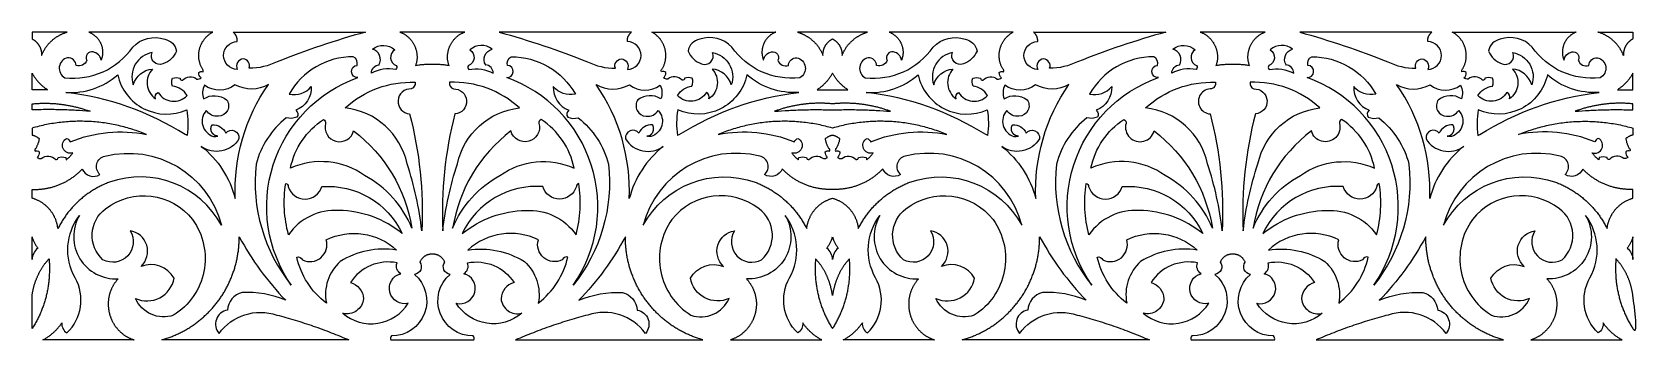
# Model space of a CAD drawing. Extents: x -1135 to 1139, y -1815 to -1379.
import ezdxf

# ---------------------------------------------------------------- set-up
doc = ezdxf.new("R2010")
doc.units = 0
doc.layers.add('LAYER_1', color=18, linetype='CONTINUOUS')

msp = doc.modelspace()

# ---------------------------------------------------------------- linework, layer by layer
at = {"layer": 'LAYER_1'}
for points in [[(-1134.9, -1388.6), (-1134.5, -1388.8), (-1134.1, -1389), (-1133.7, -1389.2), (-1133.3, -1389.5), (-1132.9, -1389.7), (-1132.6, -1390), (-1132.2, -1390.2), (-1131.8, -1390.5), (-1131.5, -1390.8), (-1131.1, -1391), (-1130.8, -1391.3), (-1130.4, -1391.6), (-1130.1, -1391.9), (-1129.7, -1392.2), (-1129.4, -1392.5), (-1129.1, -1392.8), (-1128.8, -1393.1), (-1128.5, -1393.4), (-1128.2, -1393.7), (-1127.9, -1394.1), (-1127.6, -1394.4), (-1127.3, -1394.7), (-1127, -1395.1), (-1126.7, -1395.4), (-1126.5, -1395.8), (-1126.2, -1396.2), (-1125.9, -1396.5), (-1125.7, -1396.9), (-1125.4, -1397.3), (-1125.2, -1397.6), (-1125, -1398), (-1124.8, -1398.4), (-1124.5, -1398.8), (-1124.3, -1399.2), (-1124.1, -1399.6), (-1123.9, -1400), (-1123.7, -1400.4), (-1123.6, -1400.8), (-1123.4, -1401.2), (-1123.2, -1401.6), (-1123.1, -1402), (-1122.9, -1402.4), (-1122.8, -1402.8), (-1122.6, -1403.3), (-1122.5, -1403.7), (-1122.4, -1404.1), (-1122.3, -1404.5), (-1122.2, -1405), (-1122.1, -1405.4), (-1122, -1405.8), (-1121.9, -1406.3), (-1121.8, -1406.7), (-1121.7, -1407.2), (-1121.7, -1407.6), (-1121.6, -1408.1), (-1121.6, -1408.5), (-1121.5, -1409), (-1121.5, -1409.4), (-1121.5, -1409.9), (-1121.5, -1410.3), (-1121.5, -1410.8), (-1121.5, -1411.2), (-1121.5, -1411.7), (-1121.5, -1412.2), (-1121.2, -1411.5), (-1121, -1410.7), (-1120.7, -1410), (-1120.4, -1409.3), (-1120, -1408.6), (-1119.7, -1407.9), (-1119.4, -1407.2), (-1119, -1406.6), (-1118.7, -1405.9), (-1118.3, -1405.2), (-1117.9, -1404.5), (-1117.5, -1403.8), (-1117.1, -1403.2), (-1116.7, -1402.5), (-1116.3, -1401.9), (-1115.9, -1401.2), (-1115.4, -1400.6), (-1115, -1399.9), (-1114.5, -1399.3), (-1114, -1398.7), (-1113.6, -1398.1), (-1113.1, -1397.4), (-1112.6, -1396.8), (-1112.1, -1396.2), (-1111.6, -1395.6), (-1111, -1395), (-1110.5, -1394.5), (-1110, -1393.9), (-1109.4, -1393.3), (-1108.8, -1392.8), (-1108.3, -1392.2), (-1107.7, -1391.7), (-1107.1, -1391.1), (-1106.5, -1390.6), (-1105.9, -1390.1), (-1105.3, -1389.6), (-1104.7, -1389), (-1104.1, -1388.5), (-1103.4, -1388.1), (-1102.8, -1387.6), (-1102.1, -1387.1), (-1101.5, -1386.6), (-1100.8, -1386.2), (-1100.1, -1385.7), (-1099.4, -1385.3), (-1098.7, -1384.9), (-1098, -1384.5), (-1097.3, -1384), (-1096.6, -1383.6), (-1095.9, -1383.3), (-1095.2, -1382.9), (-1094.5, -1382.5), (-1093.7, -1382.1), (-1093, -1381.8), (-1092.2, -1381.5), (-1091.4, -1381.1), (-1090.7, -1380.8), (-1089.9, -1380.5), (-1089.1, -1380.2), (-1088.3, -1379.9), (-1087.5, -1379.6), (-1086.7, -1379.4), (-1085.9, -1379.1), (-1085.1, -1378.9), (-1134.9, -1378.9)], [(-567.5, -1424.2), (-566, -1424.2), (-564.5, -1424.2), (-563, -1424.2), (-561.5, -1424.2), (-560, -1424.3), (-558.5, -1424.4), (-557, -1424.5), (-555.6, -1424.6), (-554.1, -1424.7), (-552.6, -1424.9), (-551.1, -1425), (-549.6, -1425.2), (-548.1, -1425.4), (-546.7, -1425.7), (-545.2, -1425.9), (-543.7, -1426.1), (-544, -1425.3), (-544.3, -1424.4), (-544.6, -1423.5), (-544.8, -1422.6), (-545, -1421.7), (-545.2, -1420.8), (-545.4, -1419.9), (-545.5, -1419), (-545.7, -1418.1), (-545.7, -1417.2), (-545.8, -1416.3), (-545.9, -1415.3), (-545.9, -1414.4), (-545.9, -1413.5), (-545.9, -1412.6), (-545.8, -1411.7), (-545.7, -1410.8), (-545.6, -1409.9), (-545.5, -1409), (-545.4, -1408.1), (-545.2, -1407.2), (-545.1, -1406.3), (-544.9, -1405.4), (-544.6, -1404.6), (-544.4, -1403.7), (-544.1, -1402.8), (-543.9, -1402), (-543.6, -1401.1), (-543.2, -1400.3), (-542.9, -1399.4), (-542.5, -1398.6), (-542.2, -1397.8), (-541.8, -1397), (-541.3, -1396.2), (-540.9, -1395.4), (-540.4, -1394.6), (-540, -1393.8), (-539.5, -1393.1), (-539, -1392.3), (-538.5, -1391.6), (-537.9, -1390.9), (-537.4, -1390.2), (-536.8, -1389.5), (-536.2, -1388.8), (-535.6, -1388.1), (-535, -1387.5), (-534.3, -1386.9), (-533.7, -1386.2), (-533, -1385.6), (-532.3, -1385), (-531.6, -1384.5), (-530.9, -1383.9), (-530.2, -1383.4), (-529.4, -1382.9), (-528.7, -1382.4), (-527.9, -1381.9), (-527.1, -1381.5), (-526.3, -1381), (-525.5, -1380.6), (-524.7, -1380.2), (-523.8, -1379.9), (-523, -1379.5), (-522.1, -1379.2), (-521.3, -1378.9), (-567.5, -1378.9), (-613.7, -1378.9), (-612.8, -1379.2), (-612, -1379.5), (-611.1, -1379.9), (-610.3, -1380.2), (-609.5, -1380.6), (-608.7, -1381), (-607.9, -1381.5), (-607.1, -1381.9), (-606.3, -1382.4), (-605.5, -1382.9), (-604.8, -1383.4), (-604.1, -1383.9), (-603.4, -1384.5), (-602.7, -1385), (-602, -1385.6), (-601.3, -1386.2), (-600.6, -1386.9), (-600, -1387.5), (-599.4, -1388.1), (-598.8, -1388.8), (-598.2, -1389.5), (-597.6, -1390.2), (-597.1, -1390.9), (-596.5, -1391.6), (-596, -1392.3), (-595.5, -1393.1), (-595, -1393.8), (-594.5, -1394.6), (-594.1, -1395.4), (-593.6, -1396.2), (-593.2, -1397), (-592.8, -1397.8), (-592.4, -1398.6), (-592.1, -1399.4), (-591.7, -1400.3), (-591.4, -1401.1), (-591.1, -1402), (-590.8, -1402.8), (-590.6, -1403.7), (-590.3, -1404.6), (-590.1, -1405.4), (-589.9, -1406.3), (-589.7, -1407.2), (-589.6, -1408.1), (-589.4, -1409), (-589.3, -1409.9), (-589.2, -1410.8), (-589.2, -1411.7), (-589.1, -1412.6), (-589.1, -1413.5), (-589.1, -1414.4), (-589.1, -1415.3), (-589.1, -1416.3), (-589.2, -1417.2), (-589.3, -1418.1), (-589.4, -1419), (-589.6, -1419.9), (-589.7, -1420.8), (-589.9, -1421.7), (-590.1, -1422.6), (-590.4, -1423.5), (-590.6, -1424.4), (-590.9, -1425.3), (-591.2, -1426.1), (-589.8, -1425.9), (-588.3, -1425.7), (-586.8, -1425.4), (-585.3, -1425.2), (-583.9, -1425), (-582.4, -1424.9), (-580.9, -1424.7), (-579.4, -1424.6), (-577.9, -1424.5), (-576.4, -1424.4), (-574.9, -1424.3), (-573.4, -1424.2), (-572, -1424.2), (-570.5, -1424.2), (-569, -1424.2)], [(0.1, -1388.6), (0.5, -1388.8), (0.9, -1389), (1.3, -1389.2), (1.6, -1389.5), (2, -1389.7), (2.4, -1390), (2.8, -1390.2), (3.1, -1390.5), (3.5, -1390.8), (3.9, -1391), (4.2, -1391.3), (4.6, -1391.6), (4.9, -1391.9), (5.2, -1392.2), (5.6, -1392.5), (5.9, -1392.8), (6.2, -1393.1), (6.5, -1393.4), (6.8, -1393.7), (7.1, -1394.1), (7.4, -1394.4), (7.7, -1394.7), (8, -1395.1), (8.2, -1395.4), (8.5, -1395.8), (8.8, -1396.2), (9, -1396.5), (9.3, -1396.9), (9.5, -1397.3), (9.8, -1397.6), (10, -1398), (10.2, -1398.4), (10.4, -1398.8), (10.6, -1399.2), (10.8, -1399.6), (11, -1400), (11.2, -1400.4), (11.4, -1400.8), (11.6, -1401.2), (11.7, -1401.6), (11.9, -1402), (12, -1402.4), (12.2, -1402.8), (12.3, -1403.3), (12.5, -1403.7), (12.6, -1404.1), (12.7, -1404.5), (12.8, -1405), (12.9, -1405.4), (13, -1405.8), (13.1, -1406.3), (13.2, -1406.7), (13.2, -1407.2), (13.3, -1407.6), (13.3, -1408.1), (13.4, -1408.5), (13.4, -1409), (13.5, -1409.4), (13.5, -1409.9), (13.5, -1410.3), (13.5, -1410.8), (13.5, -1411.2), (13.5, -1411.7), (13.5, -1412.2), (13.7, -1411.5), (14, -1410.7), (14.3, -1410), (14.6, -1409.3), (14.9, -1408.6), (15.3, -1407.9), (15.6, -1407.2), (15.9, -1406.6), (16.3, -1405.9), (16.7, -1405.2), (17.1, -1404.5), (17.4, -1403.8), (17.8, -1403.2), (18.3, -1402.5), (18.7, -1401.9), (19.1, -1401.2), (19.5, -1400.6), (20, -1399.9), (20.5, -1399.3), (20.9, -1398.7), (21.4, -1398.1), (21.9, -1397.4), (22.4, -1396.8), (22.9, -1396.2), (23.4, -1395.6), (23.9, -1395), (24.5, -1394.5), (25, -1393.9), (25.6, -1393.3), (26.1, -1392.8), (26.7, -1392.2), (27.3, -1391.7), (27.9, -1391.1), (28.4, -1390.6), (29.1, -1390.1), (29.7, -1389.6), (30.3, -1389), (30.9, -1388.5), (31.5, -1388.1), (32.2, -1387.6), (32.8, -1387.1), (33.5, -1386.6), (34.2, -1386.2), (34.8, -1385.7), (35.5, -1385.3), (36.2, -1384.9), (36.9, -1384.5), (37.6, -1384), (38.3, -1383.6), (39.1, -1383.3), (39.8, -1382.9), (40.5, -1382.5), (41.3, -1382.1), (42, -1381.8), (42.8, -1381.5), (43.5, -1381.1), (44.3, -1380.8), (45.1, -1380.5), (45.8, -1380.2), (46.6, -1379.9), (47.4, -1379.6), (48.2, -1379.4), (49, -1379.1), (49.8, -1378.9), (0.1, -1378.9), (-0.1, -1378.9), (-49.8, -1378.9), (-49, -1379.1), (-48.2, -1379.4), (-47.4, -1379.6), (-46.6, -1379.9), (-45.8, -1380.2), (-45.1, -1380.5), (-44.3, -1380.8), (-43.5, -1381.1), (-42.8, -1381.5), (-42, -1381.8), (-41.3, -1382.1), (-40.5, -1382.5), (-39.8, -1382.9), (-39.1, -1383.3), (-38.3, -1383.6), (-37.6, -1384), (-36.9, -1384.5), (-36.2, -1384.9), (-35.5, -1385.3), (-34.8, -1385.7), (-34.2, -1386.2), (-33.5, -1386.6), (-32.8, -1387.1), (-32.2, -1387.6), (-31.5, -1388.1), (-30.9, -1388.5), (-30.3, -1389), (-29.7, -1389.6), (-29.1, -1390.1), (-28.4, -1390.6), (-27.9, -1391.1), (-27.3, -1391.7), (-26.7, -1392.2), (-26.1, -1392.8), (-25.6, -1393.3), (-25, -1393.9), (-24.5, -1394.5), (-23.9, -1395), (-23.4, -1395.6), (-22.9, -1396.2), (-22.4, -1396.8), (-21.9, -1397.4), (-21.4, -1398.1), (-20.9, -1398.7), (-20.5, -1399.3), (-20, -1399.9), (-19.5, -1400.6), (-19.1, -1401.2), (-18.7, -1401.9), (-18.3, -1402.5), (-17.8, -1403.2), (-17.4, -1403.8), (-17.1, -1404.5), (-16.7, -1405.2), (-16.3, -1405.9), (-15.9, -1406.6), (-15.6, -1407.2), (-15.3, -1407.9), (-14.9, -1408.6), (-14.6, -1409.3), (-14.3, -1410), (-14, -1410.7), (-13.7, -1411.5), (-13.5, -1412.2), (-13.5, -1411.7), (-13.5, -1411.2), (-13.5, -1410.8), (-13.5, -1410.3), (-13.5, -1409.9), (-13.5, -1409.4), (-13.4, -1409), (-13.4, -1408.5), (-13.3, -1408.1), (-13.3, -1407.6), (-13.2, -1407.2), (-13.2, -1406.7), (-13.1, -1406.3), (-13, -1405.8), (-12.9, -1405.4), (-12.8, -1405), (-12.7, -1404.5), (-12.6, -1404.1), (-12.5, -1403.7), (-12.3, -1403.3), (-12.2, -1402.8), (-12, -1402.4), (-11.9, -1402), (-11.7, -1401.6), (-11.6, -1401.2), (-11.4, -1400.8), (-11.2, -1400.4), (-11, -1400), (-10.8, -1399.6), (-10.6, -1399.2), (-10.4, -1398.8), (-10.2, -1398.4), (-10, -1398), (-9.8, -1397.6), (-9.5, -1397.3), (-9.3, -1396.9), (-9, -1396.5), (-8.8, -1396.2), (-8.5, -1395.8), (-8.2, -1395.4), (-8, -1395.1), (-7.7, -1394.7), (-7.4, -1394.4), (-7.1, -1394.1), (-6.8, -1393.7), (-6.5, -1393.4), (-6.2, -1393.1), (-5.9, -1392.8), (-5.6, -1392.5), (-5.2, -1392.2), (-4.9, -1391.9), (-4.6, -1391.6), (-4.2, -1391.3), (-3.9, -1391), (-3.5, -1390.8), (-3.1, -1390.5), (-2.8, -1390.2), (-2.4, -1390), (-2, -1389.7), (-1.6, -1389.5), (-1.3, -1389.2), (-0.9, -1389), (-0.5, -1388.8), (-0.1, -1388.6), (0, -1388.6)], [(567.5, -1424.2), (569, -1424.2), (570.5, -1424.2), (572, -1424.2), (573.4, -1424.2), (574.9, -1424.3), (576.4, -1424.4), (577.9, -1424.5), (579.4, -1424.6), (580.9, -1424.7), (582.4, -1424.9), (583.9, -1425), (585.3, -1425.2), (586.8, -1425.4), (588.3, -1425.7), (589.8, -1425.9), (591.2, -1426.1), (590.9, -1425.3), (590.6, -1424.4), (590.4, -1423.5), (590.1, -1422.6), (589.9, -1421.7), (589.7, -1420.8), (589.6, -1419.9), (589.4, -1419), (589.3, -1418.1), (589.2, -1417.2), (589.1, -1416.3), (589.1, -1415.3), (589.1, -1414.4), (589.1, -1413.5), (589.1, -1412.6), (589.2, -1411.7), (589.2, -1410.8), (589.3, -1409.9), (589.4, -1409), (589.6, -1408.1), (589.7, -1407.2), (589.9, -1406.3), (590.1, -1405.4), (590.3, -1404.6), (590.6, -1403.7), (590.8, -1402.8), (591.1, -1402), (591.4, -1401.1), (591.7, -1400.3), (592.1, -1399.4), (592.4, -1398.6), (592.8, -1397.8), (593.2, -1397), (593.6, -1396.2), (594.1, -1395.4), (594.5, -1394.6), (595, -1393.8), (595.5, -1393.1), (596, -1392.3), (596.5, -1391.6), (597.1, -1390.9), (597.6, -1390.2), (598.2, -1389.5), (598.8, -1388.8), (599.4, -1388.1), (600, -1387.5), (600.6, -1386.9), (601.3, -1386.2), (602, -1385.6), (602.7, -1385), (603.4, -1384.5), (604.1, -1383.9), (604.8, -1383.4), (605.5, -1382.9), (606.3, -1382.4), (607.1, -1381.9), (607.9, -1381.5), (608.7, -1381), (609.5, -1380.6), (610.3, -1380.2), (611.1, -1379.9), (612, -1379.5), (612.8, -1379.2), (613.7, -1378.9), (567.5, -1378.9), (521.3, -1378.9), (522.1, -1379.2), (523, -1379.5), (523.8, -1379.9), (524.7, -1380.2), (525.5, -1380.6), (526.3, -1381), (527.1, -1381.5), (527.9, -1381.9), (528.7, -1382.4), (529.4, -1382.9), (530.2, -1383.4), (530.9, -1383.9), (531.6, -1384.5), (532.3, -1385), (533, -1385.6), (533.7, -1386.2), (534.3, -1386.9), (535, -1387.5), (535.6, -1388.1), (536.2, -1388.8), (536.8, -1389.5), (537.4, -1390.2), (537.9, -1390.9), (538.5, -1391.6), (539, -1392.3), (539.5, -1393.1), (540, -1393.8), (540.4, -1394.6), (540.9, -1395.4), (541.3, -1396.2), (541.8, -1397), (542.2, -1397.8), (542.5, -1398.6), (542.9, -1399.4), (543.2, -1400.3), (543.6, -1401.1), (543.9, -1402), (544.1, -1402.8), (544.4, -1403.7), (544.6, -1404.6), (544.9, -1405.4), (545.1, -1406.3), (545.2, -1407.2), (545.4, -1408.1), (545.5, -1409), (545.6, -1409.9), (545.7, -1410.8), (545.8, -1411.7), (545.9, -1412.6), (545.9, -1413.5), (545.9, -1414.4), (545.9, -1415.3), (545.8, -1416.3), (545.7, -1417.2), (545.7, -1418.1), (545.5, -1419), (545.4, -1419.9), (545.2, -1420.8), (545, -1421.7), (544.8, -1422.6), (544.6, -1423.5), (544.3, -1424.4), (544, -1425.3), (543.7, -1426.1), (545.2, -1425.9), (546.7, -1425.7), (548.1, -1425.4), (549.6, -1425.2), (551.1, -1425), (552.6, -1424.9), (554.1, -1424.7), (555.6, -1424.6), (557, -1424.5), (558.5, -1424.4), (560, -1424.3), (561.5, -1424.2), (563, -1424.2), (564.5, -1424.2), (566, -1424.2)], [(1134.9, -1388.6), (1134.5, -1388.8), (1134.1, -1389), (1133.7, -1389.2), (1133.3, -1389.5), (1132.9, -1389.7), (1132.6, -1390), (1132.2, -1390.2), (1131.8, -1390.5), (1131.5, -1390.8), (1131.1, -1391), (1130.8, -1391.3), (1130.4, -1391.6), (1130.1, -1391.9), (1129.7, -1392.2), (1129.4, -1392.5), (1129.1, -1392.8), (1128.8, -1393.1), (1128.5, -1393.4), (1128.2, -1393.7), (1127.9, -1394.1), (1127.6, -1394.4), (1127.3, -1394.7), (1127, -1395.1), (1126.7, -1395.4), (1126.5, -1395.8), (1126.2, -1396.2), (1125.9, -1396.5), (1125.7, -1396.9), (1125.4, -1397.3), (1125.2, -1397.6), (1125, -1398), (1124.8, -1398.4), (1124.5, -1398.8), (1124.3, -1399.2), (1124.1, -1399.6), (1123.9, -1400), (1123.7, -1400.4), (1123.6, -1400.8), (1123.4, -1401.2), (1123.2, -1401.6), (1123.1, -1402), (1122.9, -1402.4), (1122.8, -1402.8), (1122.6, -1403.3), (1122.5, -1403.7), (1122.4, -1404.1), (1122.3, -1404.5), (1122.2, -1405), (1122.1, -1405.4), (1122, -1405.8), (1121.9, -1406.3), (1121.8, -1406.7), (1121.7, -1407.2), (1121.7, -1407.6), (1121.6, -1408.1), (1121.6, -1408.5), (1121.5, -1409), (1121.5, -1409.4), (1121.5, -1409.9), (1121.5, -1410.3), (1121.5, -1410.8), (1121.5, -1411.2), (1121.5, -1411.7), (1121.5, -1412.2), (1121.2, -1411.5), (1121, -1410.7), (1120.7, -1410), (1120.4, -1409.3), (1120, -1408.6), (1119.7, -1407.9), (1119.4, -1407.2), (1119, -1406.6), (1118.7, -1405.9), (1118.3, -1405.2), (1117.9, -1404.5), (1117.5, -1403.8), (1117.1, -1403.2), (1116.7, -1402.5), (1116.3, -1401.9), (1115.9, -1401.2), (1115.4, -1400.6), (1115, -1399.9), (1114.5, -1399.3), (1114, -1398.7), (1113.6, -1398.1), (1113.1, -1397.4), (1112.6, -1396.8), (1112.1, -1396.2), (1111.6, -1395.6), (1111, -1395), (1110.5, -1394.5), (1110, -1393.9), (1109.4, -1393.3), (1108.8, -1392.8), (1108.3, -1392.2), (1107.7, -1391.7), (1107.1, -1391.1), (1106.5, -1390.6), (1105.9, -1390.1), (1105.3, -1389.6), (1104.7, -1389), (1104.1, -1388.5), (1103.4, -1388.1), (1102.8, -1387.6), (1102.1, -1387.1), (1101.5, -1386.6), (1100.8, -1386.2), (1100.1, -1385.7), (1099.4, -1385.3), (1098.7, -1384.9), (1098, -1384.5), (1097.3, -1384), (1096.6, -1383.6), (1095.9, -1383.3), (1095.2, -1382.9), (1094.5, -1382.5), (1093.7, -1382.1), (1093, -1381.8), (1092.2, -1381.5), (1091.4, -1381.1), (1090.7, -1380.8), (1089.9, -1380.5), (1089.1, -1380.2), (1088.3, -1379.9), (1087.5, -1379.6), (1086.7, -1379.4), (1085.9, -1379.1), (1085.1, -1378.9), (1134.9, -1378.9)], [(-1134.9, -1437), (-1134.4, -1437.9), (-1133.9, -1438.8), (-1133.4, -1439.6), (-1132.9, -1440.5), (-1132.3, -1441.4), (-1131.8, -1442.2), (-1131.2, -1443.1), (-1130.6, -1443.9), (-1130, -1444.7), (-1129.4, -1445.5), (-1128.8, -1446.3), (-1128.2, -1447.1), (-1127.5, -1447.9), (-1126.9, -1448.7), (-1126.2, -1449.5), (-1125.5, -1450.2), (-1124.8, -1451), (-1124.1, -1451.7), (-1123.4, -1452.4), (-1122.7, -1453.1), (-1121.9, -1453.8), (-1121.2, -1454.5), (-1120.4, -1455.2), (-1119.6, -1455.8), (-1118.8, -1456.5), (-1118, -1457.1), (-1117.2, -1457.7), (-1116.4, -1458.3), (-1115.6, -1458.9), (-1114.7, -1459.5), (-1113.9, -1460.1), (-1113, -1460.6), (-1134.9, -1460.6)], [(0.1, -1460.6), (21.9, -1460.6), (21.1, -1460.1), (20.2, -1459.5), (19.4, -1458.9), (18.5, -1458.3), (17.7, -1457.7), (16.9, -1457.1), (16.1, -1456.5), (15.3, -1455.8), (14.6, -1455.2), (13.8, -1454.5), (13, -1453.8), (12.3, -1453.1), (11.6, -1452.4), (10.8, -1451.7), (10.1, -1451), (9.4, -1450.2), (8.8, -1449.5), (8.1, -1448.7), (7.4, -1447.9), (6.8, -1447.1), (6.1, -1446.3), (5.5, -1445.5), (4.9, -1444.7), (4.3, -1443.9), (3.7, -1443.1), (3.2, -1442.2), (2.6, -1441.4), (2.1, -1440.5), (1.5, -1439.6), (1, -1438.8), (0.5, -1437.9), (0, -1437), (0, -1436.9), (0, -1436.9), (0, -1436.9), (0, -1437), (-0.5, -1437.9), (-1, -1438.8), (-1.5, -1439.6), (-2.1, -1440.5), (-2.6, -1441.4), (-3.2, -1442.2), (-3.7, -1443.1), (-4.3, -1443.9), (-4.9, -1444.7), (-5.5, -1445.5), (-6.1, -1446.3), (-6.8, -1447.1), (-7.4, -1447.9), (-8.1, -1448.7), (-8.8, -1449.5), (-9.4, -1450.2), (-10.1, -1451), (-10.8, -1451.7), (-11.6, -1452.4), (-12.3, -1453.1), (-13, -1453.8), (-13.8, -1454.5), (-14.6, -1455.2), (-15.3, -1455.8), (-16.1, -1456.5), (-16.9, -1457.1), (-17.7, -1457.7), (-18.5, -1458.3), (-19.4, -1458.9), (-20.2, -1459.5), (-21.1, -1460.1), (-21.9, -1460.6), (-0.1, -1460.6)], [(1134.9, -1437), (1134.4, -1437.9), (1133.9, -1438.8), (1133.4, -1439.6), (1132.9, -1440.5), (1132.3, -1441.4), (1131.8, -1442.2), (1131.2, -1443.1), (1130.6, -1443.9), (1130, -1444.7), (1129.4, -1445.5), (1128.8, -1446.3), (1128.2, -1447.1), (1127.5, -1447.9), (1126.9, -1448.7), (1126.2, -1449.5), (1125.5, -1450.2), (1124.8, -1451), (1124.1, -1451.7), (1123.4, -1452.4), (1122.7, -1453.1), (1121.9, -1453.8), (1121.2, -1454.5), (1120.4, -1455.2), (1119.6, -1455.8), (1118.8, -1456.5), (1118, -1457.1), (1117.2, -1457.7), (1116.4, -1458.3), (1115.6, -1458.9), (1114.7, -1459.5), (1113.9, -1460.1), (1113, -1460.6), (1134.9, -1460.6)], [(-1134.9, -1480.6), (-1133.6, -1480.5), (-1132.4, -1480.4), (-1131.1, -1480.3), (-1129.8, -1480.2), (-1128.5, -1480.1), (-1127.3, -1480), (-1126, -1479.9), (-1124.7, -1479.9), (-1123.4, -1479.8), (-1122.1, -1479.8), (-1120.9, -1479.8), (-1119.6, -1479.7), (-1118.3, -1479.7), (-1117, -1479.7), (-1115.7, -1479.7), (-1114.5, -1479.7), (-1113.2, -1479.8), (-1111.9, -1479.8), (-1110.6, -1479.8), (-1109.3, -1479.9), (-1108.1, -1479.9), (-1106.8, -1480), (-1105.5, -1480.1), (-1104.2, -1480.2), (-1102.9, -1480.2), (-1101.6, -1480.3), (-1100.4, -1480.5), (-1099.1, -1480.6), (-1097.8, -1480.7), (-1096.5, -1480.8), (-1095.2, -1481), (-1093.9, -1481.1), (-1092.7, -1481.3), (-1091.4, -1481.5), (-1090.1, -1481.7), (-1088.8, -1481.9), (-1087.5, -1482.1), (-1086.2, -1482.3), (-1085, -1482.5), (-1083.7, -1482.7), (-1082.4, -1483), (-1081.1, -1483.2), (-1079.8, -1483.5), (-1078.5, -1483.7), (-1077.2, -1484), (-1076, -1484.3), (-1074.7, -1484.6), (-1073.4, -1484.9), (-1072.1, -1485.2), (-1070.8, -1485.5), (-1069.5, -1485.9), (-1068.3, -1486.2), (-1067, -1486.6), (-1065.7, -1486.9), (-1064.4, -1487.3), (-1063.1, -1487.7), (-1061.8, -1488.1), (-1060.5, -1488.5), (-1059.3, -1488.9), (-1058, -1489.3), (-1056.7, -1489.7), (-1055.4, -1490.1), (-1054.1, -1490.6), (-1052.8, -1491.1), (-1057.8, -1490.7), (-1062.8, -1490.4), (-1067.8, -1490.1), (-1070.3, -1489.9), (-1072.9, -1489.8), (-1075.4, -1489.7), (-1077.9, -1489.6), (-1080.5, -1489.4), (-1083, -1489.3), (-1085.6, -1489.2), (-1088.2, -1489.2), (-1090.7, -1489.1), (-1093.3, -1489), (-1095.9, -1489), (-1098.5, -1488.9), (-1101.1, -1488.9), (-1103.6, -1488.8), (-1106.2, -1488.8), (-1108.8, -1488.8), (-1111.4, -1488.8), (-1114, -1488.8), (-1116.6, -1488.8), (-1119.3, -1488.8), (-1121.9, -1488.9), (-1124.5, -1488.9), (-1127.1, -1489), (-1129.7, -1489.1), (-1132.3, -1489.2), (-1134.9, -1489.2)], [(0.1, -1489.2), (2.7, -1489.2), (5.3, -1489.1), (7.9, -1489), (10.5, -1488.9), (13.1, -1488.9), (15.7, -1488.8), (18.3, -1488.8), (20.9, -1488.8), (23.5, -1488.8), (26.1, -1488.8), (28.7, -1488.8), (31.3, -1488.8), (33.9, -1488.9), (36.5, -1488.9), (39.1, -1489), (41.7, -1489), (44.2, -1489.1), (46.8, -1489.2), (49.4, -1489.2), (51.9, -1489.3), (54.5, -1489.4), (57, -1489.6), (59.6, -1489.7), (62.1, -1489.8), (67.2, -1490.1), (72.2, -1490.4), (77.2, -1490.7), (82.1, -1491.1), (80.8, -1490.6), (79.6, -1490.1), (78.3, -1489.7), (77, -1489.3), (75.7, -1488.9), (74.4, -1488.5), (73.1, -1488.1), (71.8, -1487.7), (70.6, -1487.3), (69.3, -1486.9), (68, -1486.6), (66.7, -1486.2), (65.4, -1485.9), (64.1, -1485.5), (62.9, -1485.2), (61.6, -1484.9), (60.3, -1484.6), (59, -1484.3), (57.7, -1484), (56.4, -1483.7), (55.1, -1483.5), (53.9, -1483.2), (52.6, -1483), (51.3, -1482.7), (50, -1482.5), (48.7, -1482.3), (47.4, -1482.1), (46.2, -1481.9), (44.9, -1481.7), (43.6, -1481.5), (42.3, -1481.3), (41, -1481.1), (39.7, -1481), (38.5, -1480.8), (37.2, -1480.7), (35.9, -1480.6), (34.6, -1480.5), (33.3, -1480.3), (32, -1480.2), (30.8, -1480.2), (29.5, -1480.1), (28.2, -1480), (26.9, -1479.9), (25.6, -1479.9), (24.3, -1479.8), (23.1, -1479.8), (21.8, -1479.8), (20.5, -1479.7), (19.2, -1479.7), (17.9, -1479.7), (16.7, -1479.7), (15.4, -1479.7), (14.1, -1479.8), (12.8, -1479.8), (11.5, -1479.8), (10.3, -1479.9), (9, -1479.9), (7.7, -1480), (6.4, -1480.1), (5.2, -1480.2), (3.9, -1480.3), (2.6, -1480.4), (1.3, -1480.5), (0.1, -1480.6), (-0.1, -1480.6), (-1.3, -1480.5), (-2.6, -1480.4), (-3.9, -1480.3), (-5.2, -1480.2), (-6.4, -1480.1), (-7.7, -1480), (-9, -1479.9), (-10.3, -1479.9), (-11.5, -1479.8), (-12.8, -1479.8), (-14.1, -1479.8), (-15.4, -1479.7), (-16.7, -1479.7), (-17.9, -1479.7), (-19.2, -1479.7), (-20.5, -1479.7), (-21.8, -1479.8), (-23.1, -1479.8), (-24.3, -1479.8), (-25.6, -1479.9), (-26.9, -1479.9), (-28.2, -1480), (-29.5, -1480.1), (-30.8, -1480.2), (-32, -1480.2), (-33.3, -1480.3), (-34.6, -1480.5), (-35.9, -1480.6), (-37.2, -1480.7), (-38.5, -1480.8), (-39.7, -1481), (-41, -1481.1), (-42.3, -1481.3), (-43.6, -1481.5), (-44.9, -1481.7), (-46.2, -1481.9), (-47.4, -1482.1), (-48.7, -1482.3), (-50, -1482.5), (-51.3, -1482.7), (-52.6, -1483), (-53.9, -1483.2), (-55.1, -1483.5), (-56.4, -1483.7), (-57.7, -1484), (-59, -1484.3), (-60.3, -1484.6), (-61.6, -1484.9), (-62.9, -1485.2), (-64.1, -1485.5), (-65.4, -1485.9), (-66.7, -1486.2), (-68, -1486.6), (-69.3, -1486.9), (-70.6, -1487.3), (-71.8, -1487.7), (-73.1, -1488.1), (-74.4, -1488.5), (-75.7, -1488.9), (-77, -1489.3), (-78.3, -1489.7), (-79.6, -1490.1), (-80.8, -1490.6), (-82.1, -1491.1), (-77.2, -1490.7), (-72.2, -1490.4), (-67.2, -1490.1), (-64.6, -1489.9), (-62.1, -1489.8), (-59.6, -1489.7), (-57, -1489.6), (-54.5, -1489.4), (-51.9, -1489.3), (-49.4, -1489.2), (-46.8, -1489.2), (-44.2, -1489.1), (-41.7, -1489), (-39.1, -1489), (-36.5, -1488.9), (-33.9, -1488.9), (-31.3, -1488.8), (-28.7, -1488.8), (-26.1, -1488.8), (-23.5, -1488.8), (-20.9, -1488.8), (-18.3, -1488.8), (-15.7, -1488.8), (-13.1, -1488.9), (-10.5, -1488.9), (-7.9, -1489), (-5.3, -1489.1), (-2.7, -1489.2), (-0.1, -1489.2)], [(1134.9, -1480.6), (1133.6, -1480.5), (1132.4, -1480.4), (1131.1, -1480.3), (1129.8, -1480.2), (1128.5, -1480.1), (1127.3, -1480), (1126, -1479.9), (1124.7, -1479.9), (1123.4, -1479.8), (1122.1, -1479.8), (1120.9, -1479.8), (1119.6, -1479.7), (1118.3, -1479.7), (1117, -1479.7), (1115.7, -1479.7), (1114.5, -1479.7), (1113.2, -1479.8), (1111.9, -1479.8), (1110.6, -1479.8), (1109.3, -1479.9), (1108.1, -1479.9), (1106.8, -1480), (1105.5, -1480.1), (1104.2, -1480.2), (1102.9, -1480.2), (1101.6, -1480.3), (1100.4, -1480.5), (1099.1, -1480.6), (1097.8, -1480.7), (1096.5, -1480.8), (1095.2, -1481), (1093.9, -1481.1), (1092.7, -1481.3), (1091.4, -1481.5), (1090.1, -1481.7), (1088.8, -1481.9), (1087.5, -1482.1), (1086.2, -1482.3), (1085, -1482.5), (1083.7, -1482.7), (1082.4, -1483), (1081.1, -1483.2), (1079.8, -1483.5), (1078.5, -1483.7), (1077.2, -1484), (1076, -1484.3), (1074.7, -1484.6), (1073.4, -1484.9), (1072.1, -1485.2), (1070.8, -1485.5), (1069.5, -1485.9), (1068.3, -1486.2), (1067, -1486.6), (1065.7, -1486.9), (1064.4, -1487.3), (1063.1, -1487.7), (1061.8, -1488.1), (1060.5, -1488.5), (1059.3, -1488.9), (1058, -1489.3), (1056.7, -1489.7), (1055.4, -1490.1), (1054.1, -1490.6), (1052.8, -1491.1), (1057.8, -1490.7), (1062.8, -1490.4), (1067.8, -1490.1), (1070.3, -1489.9), (1072.9, -1489.8), (1075.4, -1489.7), (1077.9, -1489.6), (1080.5, -1489.4), (1083, -1489.3), (1085.6, -1489.2), (1088.2, -1489.2), (1090.7, -1489.1), (1093.3, -1489), (1095.9, -1489), (1098.5, -1488.9), (1101.1, -1488.9), (1103.6, -1488.8), (1106.2, -1488.8), (1108.8, -1488.8), (1111.4, -1488.8), (1114, -1488.8), (1116.6, -1488.8), (1119.3, -1488.8), (1121.9, -1488.9), (1124.5, -1488.9), (1127.1, -1489), (1129.7, -1489.1), (1132.3, -1489.2), (1134.9, -1489.2)], [(-1134.9, -1752.1), (-1134.8, -1751.2), (-1134.6, -1750.3), (-1134.5, -1749.4), (-1134.3, -1748.4), (-1134.2, -1747.5), (-1134, -1746.6), (-1133.8, -1745.7), (-1133.6, -1744.8), (-1133.4, -1743.9), (-1133.2, -1743), (-1133, -1742.1), (-1132.8, -1741.2), (-1132.6, -1740.3), (-1132.3, -1739.4), (-1132.1, -1738.5), (-1131.9, -1737.6), (-1131.6, -1736.7), (-1131.3, -1735.9), (-1131.1, -1735), (-1130.8, -1734.1), (-1130.5, -1733.2), (-1130.2, -1732.4), (-1129.9, -1731.5), (-1129.6, -1730.7), (-1129.3, -1729.8), (-1128.9, -1728.9), (-1128.6, -1728.1), (-1128.2, -1727.2), (-1127.9, -1726.4), (-1127.5, -1725.6), (-1127.2, -1724.7), (-1126.8, -1723.9), (-1126.4, -1723.1), (-1126, -1722.3), (-1125.6, -1721.4), (-1125.2, -1720.6), (-1124.8, -1719.8), (-1124.4, -1719), (-1124, -1718.2), (-1123.5, -1717.4), (-1123.1, -1716.7), (-1122.6, -1715.9), (-1122.2, -1715.1), (-1121.7, -1714.3), (-1121.3, -1713.6), (-1120.8, -1712.8), (-1120.3, -1712.1), (-1119.8, -1711.3), (-1119.3, -1710.6), (-1118.8, -1709.8), (-1118.3, -1709.1), (-1117.7, -1708.4), (-1117.2, -1707.7), (-1116.7, -1706.9), (-1116.1, -1706.2), (-1115.6, -1705.5), (-1115, -1704.8), (-1114.4, -1704.2), (-1113.9, -1703.5), (-1113.3, -1702.8), (-1112.7, -1702.1), (-1112.1, -1701.5), (-1111.5, -1700.8), (-1110.9, -1700.2), (-1110.7, -1701.9), (-1110.6, -1703.5), (-1110.5, -1705.2), (-1110.4, -1706.9), (-1110.4, -1708.6), (-1110.3, -1710.2), (-1110.3, -1711.9), (-1110.3, -1713.6), (-1110.3, -1715.2), (-1110.3, -1716.9), (-1110.3, -1718.5), (-1110.4, -1720.2), (-1110.5, -1721.8), (-1110.5, -1723.5), (-1110.6, -1725.1), (-1110.8, -1726.7), (-1110.9, -1728.4), (-1111, -1730), (-1111.2, -1731.6), (-1111.4, -1733.2), (-1111.6, -1734.8), (-1111.8, -1736.4), (-1112, -1738), (-1112.3, -1739.6), (-1112.6, -1741.2), (-1112.8, -1742.8), (-1113.1, -1744.4), (-1113.4, -1746), (-1113.8, -1747.6), (-1114.1, -1749.1), (-1114.5, -1750.7), (-1114.8, -1752.3), (-1115.2, -1753.8), (-1115.6, -1755.4), (-1116.1, -1756.9), (-1116.5, -1758.5), (-1116.9, -1760), (-1117.4, -1761.5), (-1117.9, -1763), (-1118.4, -1764.6), (-1118.9, -1766.1), (-1119.4, -1767.6), (-1120, -1769.1), (-1120.5, -1770.6), (-1121.1, -1772.1), (-1121.7, -1773.5), (-1122.3, -1775), (-1122.9, -1776.5), (-1123.6, -1777.9), (-1124.2, -1779.4), (-1124.9, -1780.8), (-1125.6, -1782.3), (-1126.3, -1783.7), (-1127, -1785.2), (-1127.7, -1786.6), (-1128.4, -1788), (-1129.2, -1789.4), (-1130, -1790.8), (-1130.8, -1792.2), (-1131.6, -1793.6), (-1132.4, -1795), (-1133.2, -1796.3), (-1134, -1797.7), (-1134.9, -1799)], [(0.1, -1799), (0.9, -1797.7), (1.8, -1796.3), (2.6, -1795), (3.4, -1793.6), (4.2, -1792.2), (5, -1790.8), (5.8, -1789.4), (6.5, -1788), (7.3, -1786.6), (8, -1785.2), (8.7, -1783.7), (9.4, -1782.3), (10.1, -1780.8), (10.7, -1779.4), (11.4, -1777.9), (12, -1776.5), (12.6, -1775), (13.3, -1773.5), (13.8, -1772.1), (14.4, -1770.6), (15, -1769.1), (15.5, -1767.6), (16.1, -1766.1), (16.6, -1764.6), (17.1, -1763), (17.6, -1761.5), (18, -1760), (18.5, -1758.5), (18.9, -1756.9), (19.3, -1755.4), (19.7, -1753.8), (20.1, -1752.3), (20.5, -1750.7), (20.9, -1749.1), (21.2, -1747.6), (21.5, -1746), (21.8, -1744.4), (22.1, -1742.8), (22.4, -1741.2), (22.7, -1739.6), (22.9, -1738), (23.2, -1736.4), (23.4, -1734.8), (23.6, -1733.2), (23.8, -1731.6), (23.9, -1730), (24.1, -1728.4), (24.2, -1726.7), (24.3, -1725.1), (24.4, -1723.5), (24.5, -1721.8), (24.6, -1720.2), (24.6, -1718.5), (24.7, -1716.9), (24.7, -1715.2), (24.7, -1713.6), (24.7, -1711.9), (24.6, -1710.2), (24.6, -1708.6), (24.5, -1706.9), (24.4, -1705.2), (24.3, -1703.5), (24.2, -1701.9), (24.1, -1700.2), (23.5, -1700.8), (22.9, -1701.5), (22.3, -1702.1), (21.7, -1702.8), (21.1, -1703.5), (20.5, -1704.2), (20, -1704.8), (19.4, -1705.5), (18.8, -1706.2), (18.3, -1706.9), (17.8, -1707.7), (17.2, -1708.4), (16.7, -1709.1), (16.2, -1709.8), (15.7, -1710.6), (15.2, -1711.3), (14.7, -1712.1), (14.2, -1712.8), (13.7, -1713.6), (13.2, -1714.3), (12.8, -1715.1), (12.3, -1715.9), (11.9, -1716.7), (11.4, -1717.4), (11, -1718.2), (10.6, -1719), (10.1, -1719.8), (9.7, -1720.6), (9.3, -1721.4), (8.9, -1722.3), (8.5, -1723.1), (8.2, -1723.9), (7.8, -1724.7), (7.4, -1725.6), (7.1, -1726.4), (6.7, -1727.2), (6.4, -1728.1), (6, -1728.9), (5.7, -1729.8), (5.4, -1730.7), (5.1, -1731.5), (4.8, -1732.4), (4.5, -1733.2), (4.2, -1734.1), (3.9, -1735), (3.6, -1735.9), (3.4, -1736.7), (3.1, -1737.6), (2.9, -1738.5), (2.6, -1739.4), (2.4, -1740.3), (2.2, -1741.2), (1.9, -1742.1), (1.7, -1743), (1.5, -1743.9), (1.3, -1744.8), (1.1, -1745.7), (1, -1746.6), (0.8, -1747.5), (0.6, -1748.4), (0.5, -1749.4), (0.3, -1750.3), (0.2, -1751.2), (0, -1752.1), (0, -1752.1), (0, -1752.1), (0, -1752.1), (0, -1752.1), (-0.2, -1751.2), (-0.3, -1750.3), (-0.5, -1749.4), (-0.6, -1748.4), (-0.8, -1747.5), (-1, -1746.6), (-1.1, -1745.7), (-1.3, -1744.8), (-1.5, -1743.9), (-1.7, -1743), (-1.9, -1742.1), (-2.2, -1741.2), (-2.4, -1740.3), (-2.6, -1739.4), (-2.9, -1738.5), (-3.1, -1737.6), (-3.4, -1736.7), (-3.6, -1735.9), (-3.9, -1735), (-4.2, -1734.1), (-4.5, -1733.2), (-4.8, -1732.4), (-5.1, -1731.5), (-5.4, -1730.7), (-5.7, -1729.8), (-6, -1728.9), (-6.4, -1728.1), (-6.7, -1727.2), (-7.1, -1726.4), (-7.4, -1725.6), (-7.8, -1724.7), (-8.2, -1723.9), (-8.5, -1723.1), (-8.9, -1722.3), (-9.3, -1721.4), (-9.7, -1720.6), (-10.1, -1719.8), (-10.6, -1719), (-11, -1718.2), (-11.4, -1717.4), (-11.9, -1716.7), (-12.3, -1715.9), (-12.8, -1715.1), (-13.2, -1714.3), (-13.7, -1713.6), (-14.2, -1712.8), (-14.7, -1712.1), (-15.2, -1711.3), (-15.7, -1710.6), (-16.2, -1709.8), (-16.7, -1709.1), (-17.2, -1708.4), (-17.8, -1707.7), (-18.3, -1706.9), (-18.8, -1706.2), (-19.4, -1705.5), (-20, -1704.8), (-20.5, -1704.2), (-21.1, -1703.5), (-21.7, -1702.8), (-22.3, -1702.1), (-22.9, -1701.5), (-23.5, -1700.8), (-24.1, -1700.2), (-24.2, -1701.9), (-24.3, -1703.5), (-24.4, -1705.2), (-24.5, -1706.9), (-24.6, -1708.6), (-24.6, -1710.2), (-24.7, -1711.9), (-24.7, -1713.6), (-24.7, -1715.2), (-24.7, -1716.9), (-24.6, -1718.5), (-24.6, -1720.2), (-24.5, -1721.8), (-24.4, -1723.5), (-24.3, -1725.1), (-24.2, -1726.7), (-24.1, -1728.4), (-23.9, -1730), (-23.8, -1731.6), (-23.6, -1733.2), (-23.4, -1734.8), (-23.2, -1736.4), (-22.9, -1738), (-22.7, -1739.6), (-22.4, -1741.2), (-22.1, -1742.8), (-21.8, -1744.4), (-21.5, -1746), (-21.2, -1747.6), (-20.9, -1749.1), (-20.5, -1750.7), (-20.1, -1752.3), (-19.7, -1753.8), (-19.3, -1755.4), (-18.9, -1756.9), (-18.5, -1758.5), (-18, -1760), (-17.6, -1761.5), (-17.1, -1763), (-16.6, -1764.6), (-16.1, -1766.1), (-15.5, -1767.6), (-15, -1769.1), (-14.4, -1770.6), (-13.8, -1772.1), (-13.3, -1773.5), (-12.6, -1775), (-12, -1776.5), (-11.4, -1777.9), (-10.7, -1779.4), (-10.1, -1780.8), (-9.4, -1782.3), (-8.7, -1783.7), (-8, -1785.2), (-7.3, -1786.6), (-6.5, -1788), (-5.8, -1789.4), (-5, -1790.8), (-4.2, -1792.2), (-3.4, -1793.6), (-2.6, -1795), (-1.8, -1796.3), (-0.9, -1797.7), (-0.1, -1799), (0, -1799.1), (0, -1799.1), (0, -1799.1)], [(1134.9, -1752.1), (1134.8, -1751.2), (1134.6, -1750.3), (1134.5, -1749.4), (1134.3, -1748.4), (1134.2, -1747.5), (1134, -1746.6), (1133.8, -1745.7), (1133.6, -1744.8), (1133.4, -1743.9), (1133.2, -1743), (1133, -1742.1), (1132.8, -1741.2), (1132.6, -1740.3), (1132.3, -1739.4), (1132.1, -1738.5), (1131.9, -1737.6), (1131.6, -1736.7), (1131.3, -1735.9), (1131.1, -1735), (1130.8, -1734.1), (1130.5, -1733.2), (1130.2, -1732.4), (1129.9, -1731.5), (1129.6, -1730.7), (1129.3, -1729.8), (1128.9, -1728.9), (1128.6, -1728.1), (1128.2, -1727.2), (1127.9, -1726.4), (1127.5, -1725.6), (1127.2, -1724.7), (1126.8, -1723.9), (1126.4, -1723.1), (1126, -1722.3), (1125.6, -1721.4), (1125.2, -1720.6), (1124.8, -1719.8), (1124.4, -1719), (1124, -1718.2), (1123.5, -1717.4), (1123.1, -1716.7), (1122.6, -1715.9), (1122.2, -1715.1), (1121.7, -1714.3), (1121.3, -1713.6), (1120.8, -1712.8), (1120.3, -1712.1), (1119.8, -1711.3), (1119.3, -1710.6), (1118.8, -1709.8), (1118.3, -1709.1), (1117.7, -1708.4), (1117.2, -1707.7), (1116.7, -1706.9), (1116.1, -1706.2), (1115.6, -1705.5), (1115, -1704.8), (1114.4, -1704.2), (1113.9, -1703.5), (1113.3, -1702.8), (1112.7, -1702.1), (1112.1, -1701.5), (1111.5, -1700.8), (1110.9, -1700.2), (1110.7, -1701.9), (1110.6, -1703.5), (1110.5, -1705.2), (1110.4, -1706.9), (1110.4, -1708.6), (1110.3, -1710.2), (1110.3, -1711.9), (1110.3, -1713.6), (1110.3, -1715.2), (1110.3, -1716.9), (1110.3, -1718.5), (1110.4, -1720.2), (1110.5, -1721.8), (1110.5, -1723.5), (1110.6, -1725.1), (1110.8, -1726.7), (1110.9, -1728.4), (1111, -1730), (1111.2, -1731.6), (1111.4, -1733.2), (1111.6, -1734.8), (1111.8, -1736.4), (1112, -1738), (1112.3, -1739.6), (1112.6, -1741.2), (1112.8, -1742.8), (1113.1, -1744.4), (1113.4, -1746), (1113.8, -1747.6), (1114.1, -1749.1), (1114.5, -1750.7), (1114.8, -1752.3), (1115.2, -1753.8), (1115.6, -1755.4), (1116.1, -1756.9), (1116.5, -1758.5), (1116.9, -1760), (1117.4, -1761.5), (1117.9, -1763), (1118.4, -1764.6), (1118.9, -1766.1), (1119.4, -1767.6), (1120, -1769.1), (1120.5, -1770.6), (1121.1, -1772.1), (1121.7, -1773.5), (1122.3, -1775), (1122.9, -1776.5), (1123.6, -1777.9), (1124.2, -1779.4), (1124.9, -1780.8), (1125.6, -1782.3), (1126.3, -1783.7), (1127, -1785.2), (1127.7, -1786.6), (1128.4, -1788), (1129.2, -1789.4), (1130, -1790.8), (1130.8, -1792.2), (1131.6, -1793.6), (1132.4, -1795), (1133.2, -1796.3), (1134, -1797.7), (1134.9, -1799), (1135.3, -1799.6), (1135.5, -1799.9), (1135.7, -1800.1), (1135.8, -1800.3), (1136, -1800.5), (1136.2, -1800.7), (1136.3, -1800.9), (1136.5, -1801), (1136.6, -1801.1), (1136.8, -1801.2), (1136.9, -1801.3), (1137, -1801.4), (1137.2, -1801.4), (1137.3, -1801.4), (1137.4, -1801.5), (1137.5, -1801.4), (1137.6, -1801.4), (1137.7, -1801.4), (1137.9, -1801.3), (1138, -1801.3), (1138, -1801.2), (1138.1, -1801.1), (1138.2, -1800.9), (1138.3, -1800.8), (1138.4, -1800.7), (1138.5, -1800.5), (1138.5, -1800.3), (1138.6, -1800.1), (1138.7, -1799.9), (1138.8, -1799.5), (1138.9, -1798.9), (1138.9, -1798.4), (1139, -1797.8), (1139.1, -1797.1), (1139.1, -1796.4), (1139.2, -1795.7), (1139.2, -1794.9), (1139.2, -1794.1), (1139.2, -1793.2), (1139.2, -1792.3), (1139.1, -1791.4), (1139.1, -1790.4), (1139.1, -1789.4), (1139, -1788.4), (1138.9, -1786.3), (1138.7, -1784.1), (1138.5, -1781.9), (1138.3, -1779.6), (1138.1, -1777.2), (1137.8, -1774.9), (1137.6, -1772.5), (1137.3, -1770.2), (1137, -1767.8), (1136.4, -1763.3), (1135.9, -1759.1)]]:
    msp.add_lwpolyline(points, close=True, dxfattribs=at)
for points in [[(-991.5, -1453.5, -0.309521), (-964.3, -1431.3, 0.456273), (-959.8, -1473.4, -0.393052), (-956.1, -1464.3, 0.500237), (-915.2, -1468.8, 0.23041), (-935.7, -1455.4, -0.198568), (-935.9, -1444.2, -0.164265), (-925, -1444.2, 0.539604), (-921.7, -1447, -0.393532), (-901.3, -1445.5, 0.203828), (-895.4, -1443.9, -0.244995), (-898.4, -1436.2, -0.350674), (-892.5, -1435.3, 0.350094), (-893.5, -1431.1), (-894, -1430.2), (-894.4, -1429.4), (-894.9, -1428.5), (-895.3, -1427.6), (-895.7, -1426.7), (-896.1, -1425.8), (-896.4, -1424.9), (-896.7, -1423.9), (-897, -1423), (-897.3, -1422.1), (-897.5, -1421.2), (-897.8, -1420.2), (-898, -1419.3), (-898.1, -1418.4), (-898.3, -1417.4), (-898.4, -1416.5), (-898.5, -1415.6), (-898.6, -1414.6), (-898.6, -1413.7), (-898.6, -1412.8), (-898.6, -1411.8), (-898.6, -1410.9), (-898.6, -1410), (-898.5, -1409), (-898.4, -1408.1), (-898.3, -1407.2), (-898.2, -1406.3), (-898, -1405.3), (-897.9, -1404.4), (-897.7, -1403.5), (-897.4, -1402.6), (-897.2, -1401.7), (-896.9, -1400.9), (-896.6, -1400), (-896.3, -1399.1), (-896, -1398.2), (-895.6, -1397.4), (-895.3, -1396.5), (-894.9, -1395.7), (-894.5, -1394.9), (-894, -1394), (-893.6, -1393.2), (-893.1, -1392.4), (-892.6, -1391.7), (-892.1, -1390.9), (-891.6, -1390.1), (-891, -1389.4), (-890.4, -1388.6), (-889.8, -1387.9), (-889.2, -1387.2), (-888.6, -1386.5), (-887.9, -1385.8), (-887.3, -1385.1), (-886.6, -1384.5), (-885.9, -1383.8), (-885.2, -1383.2), (-884.4, -1382.6), (-883.7, -1382), (-882.9, -1381.5), (-882.1, -1380.9), (-881.3, -1380.4), (-880.4, -1379.9), (-879.6, -1379.4), (-878.7, -1378.9), (-1054.4, -1378.9), (-1053.7, -1379.2), (-1053, -1379.5), (-1052.3, -1379.8), (-1051.6, -1380.2), (-1050.9, -1380.5), (-1050.2, -1380.9), (-1049.6, -1381.3), (-1048.9, -1381.7), (-1048.3, -1382.1), (-1047.7, -1382.6), (-1047, -1383), (-1046.5, -1383.5), (-1045.9, -1384), (-1045.3, -1384.5), (-1044.7, -1385), (-1044.2, -1385.5), (-1043.7, -1386), (-1043.2, -1386.5), (-1042.7, -1387.1), (-1042.2, -1387.7), (-1041.7, -1388.2), (-1041.3, -1388.8), (-1040.8, -1389.4), (-1040.4, -1390), (-1040, -1390.6), (-1039.6, -1391.2), (-1039.2, -1391.9), (-1038.8, -1392.5), (-1038.5, -1393.2), (-1038.1, -1393.8), (-1037.8, -1394.5), (-1037.5, -1395.2), (-1037.2, -1395.8), (-1037, -1396.5), (-1036.7, -1397.2), (-1036.5, -1397.9), (-1036.2, -1398.6), (-1036, -1399.3), (-1035.8, -1400.1), (-1035.7, -1400.8), (-1035.5, -1401.5), (-1035.4, -1402.2), (-1035.3, -1403), (-1035.2, -1403.7), (-1035.1, -1404.5), (-1035, -1405.2), (-1035, -1405.9), (-1035, -1406.7), (-1034.9, -1407.5), (-1035, -1408.2), (-1035, -1409), (-1035, -1409.7), (-1035.1, -1410.5), (-1035.2, -1411.2), (-1035.3, -1412), (-1035.4, -1412.8), (-1035.6, -1413.5), (-1035.7, -1414.3), (-1035.9, -1415), (-1036.1, -1415.8), (-1036.3, -1416.5), (-1036.6, -1417.3), (-1036.9, -1418), (-1037.2, -1418.8, 0.325015), (-1048.5, -1407, 0.63286), (-1057.5, -1418.9, -0.409736), (-1072.4, -1426.2, 0.418062), (-1084.5, -1415.3, 0.698824), (-1088.5, -1443.5, 0.277475), (-992.2, -1400.1, -0.295106), (-946.9, -1389.1, -0.314027), (-930.1, -1405.7, -0.22362), (-949.4, -1423.8, -0.685678), (-964.6, -1408, 0.464047)], [(-844, -1431.7, -0.982798), (-844.1, -1392.3), (-844.1, -1391.9), (-844.1, -1391.4), (-844.1, -1390.9), (-844.1, -1390.4), (-844.1, -1389.9), (-844.1, -1389.4), (-844.2, -1389), (-844.3, -1388.5), (-844.3, -1388), (-844.4, -1387.5), (-844.5, -1387.1), (-844.7, -1386.6), (-844.8, -1386.2), (-845, -1385.7), (-845.1, -1385.3), (-845.3, -1384.8), (-845.5, -1384.4), (-845.7, -1384), (-846, -1383.6), (-846.2, -1383.1), (-846.5, -1382.7), (-846.7, -1382.3), (-847, -1382), (-847.3, -1381.6), (-847.6, -1381.2), (-847.9, -1380.8), (-848.2, -1380.5), (-848.6, -1380.2), (-848.9, -1379.8), (-849.3, -1379.5), (-849.7, -1379.2), (-850, -1378.9), (-662.4, -1378.9, 0.026463), (-787.4, -1421, -0.116339), (-827.1, -1430.1, 0.512813), (-835.8, -1416.9, 0.528279)], [(-290.9, -1431.7, 0.982798), (-290.8, -1392.3), (-290.9, -1391.9), (-290.9, -1391.4), (-290.9, -1390.9), (-290.9, -1390.4), (-290.9, -1389.9), (-290.8, -1389.4), (-290.8, -1389), (-290.7, -1388.5), (-290.6, -1388), (-290.5, -1387.5), (-290.4, -1387.1), (-290.3, -1386.6), (-290.1, -1386.2), (-290, -1385.7), (-289.8, -1385.3), (-289.6, -1384.8), (-289.4, -1384.4), (-289.2, -1384), (-289, -1383.6), (-288.8, -1383.1), (-288.5, -1382.7), (-288.2, -1382.3), (-288, -1382), (-287.7, -1381.6), (-287.4, -1381.2), (-287.1, -1380.8), (-286.7, -1380.5), (-286.4, -1380.2), (-286, -1379.8), (-285.7, -1379.5), (-285.3, -1379.2), (-284.9, -1378.9), (-472.6, -1378.9, -0.026463), (-347.5, -1421, 0.116339), (-307.9, -1430.1, -0.512813), (-299.2, -1416.9, -0.528279)], [(-143.5, -1453.5, 0.309521), (-170.7, -1431.3, -0.456273), (-175.2, -1473.4, 0.393052), (-178.8, -1464.3, -0.500237), (-219.8, -1468.8, -0.23041), (-199.3, -1455.4, 0.198568), (-199, -1444.2, 0.164265), (-209.9, -1444.2, -0.539604), (-213.3, -1447, 0.393532), (-233.7, -1445.5, -0.203828), (-239.6, -1443.9, 0.244995), (-236.5, -1436.2, 0.350674), (-242.5, -1435.3, -0.350094), (-241.5, -1431.1), (-241, -1430.2), (-240.5, -1429.4), (-240.1, -1428.5), (-239.7, -1427.6), (-239.3, -1426.7), (-238.9, -1425.8), (-238.6, -1424.9), (-238.2, -1423.9), (-237.9, -1423), (-237.7, -1422.1), (-237.4, -1421.2), (-237.2, -1420.2), (-237, -1419.3), (-236.8, -1418.4), (-236.7, -1417.4), (-236.6, -1416.5), (-236.5, -1415.6), (-236.4, -1414.6), (-236.4, -1413.7), (-236.3, -1412.8), (-236.3, -1411.8), (-236.3, -1410.9), (-236.4, -1410), (-236.4, -1409), (-236.5, -1408.1), (-236.6, -1407.2), (-236.8, -1406.3), (-236.9, -1405.3), (-237.1, -1404.4), (-237.3, -1403.5), (-237.5, -1402.6), (-237.8, -1401.7), (-238, -1400.9), (-238.3, -1400), (-238.6, -1399.1), (-239, -1398.2), (-239.3, -1397.4), (-239.7, -1396.5), (-240.1, -1395.7), (-240.5, -1394.9), (-240.9, -1394), (-241.4, -1393.2), (-241.9, -1392.4), (-242.4, -1391.7), (-242.9, -1390.9), (-243.4, -1390.1), (-244, -1389.4), (-244.5, -1388.6), (-245.1, -1387.9), (-245.7, -1387.2), (-246.4, -1386.5), (-247, -1385.8), (-247.7, -1385.1), (-248.4, -1384.5), (-249.1, -1383.8), (-249.8, -1383.2), (-250.5, -1382.6), (-251.3, -1382), (-252.1, -1381.5), (-252.9, -1380.9), (-253.7, -1380.4), (-254.5, -1379.9), (-255.4, -1379.4), (-256.2, -1378.9), (-80.5, -1378.9), (-81.3, -1379.2), (-82, -1379.5), (-82.7, -1379.8), (-83.4, -1380.2), (-84.1, -1380.5), (-84.7, -1380.9), (-85.4, -1381.3), (-86.1, -1381.7), (-86.7, -1382.1), (-87.3, -1382.6), (-87.9, -1383), (-88.5, -1383.5), (-89.1, -1384), (-89.7, -1384.5), (-90.2, -1385), (-90.8, -1385.5), (-91.3, -1386), (-91.8, -1386.5), (-92.3, -1387.1), (-92.8, -1387.7), (-93.3, -1388.2), (-93.7, -1388.8), (-94.2, -1389.4), (-94.6, -1390), (-95, -1390.6), (-95.4, -1391.2), (-95.8, -1391.9), (-96.1, -1392.5), (-96.5, -1393.2), (-96.8, -1393.8), (-97.1, -1394.5), (-97.5, -1395.2), (-97.7, -1395.8), (-98, -1396.5), (-98.3, -1397.2), (-98.5, -1397.9), (-98.7, -1398.6), (-98.9, -1399.3), (-99.1, -1400.1), (-99.3, -1400.8), (-99.4, -1401.5), (-99.6, -1402.2), (-99.7, -1403), (-99.8, -1403.7), (-99.9, -1404.5), (-99.9, -1405.2), (-100, -1405.9), (-100, -1406.7), (-100, -1407.5), (-100, -1408.2), (-100, -1409), (-99.9, -1409.7), (-99.9, -1410.5), (-99.8, -1411.2), (-99.7, -1412), (-99.5, -1412.8), (-99.4, -1413.5), (-99.2, -1414.3), (-99, -1415), (-98.8, -1415.8), (-98.6, -1416.5), (-98.4, -1417.3), (-98.1, -1418), (-97.8, -1418.8, -0.325015), (-86.5, -1407, -0.63286), (-77.5, -1418.9, 0.409736), (-62.5, -1426.2, -0.418062), (-50.5, -1415.3, -0.698824), (-46.4, -1443.5, -0.277475), (-142.7, -1400.1, 0.295106), (-188.1, -1389.1, 0.314027), (-204.9, -1405.7, 0.22362), (-185.6, -1423.8, 0.685678), (-170.3, -1408, -0.464047)], [(143.5, -1453.5, -0.309521), (170.7, -1431.3, 0.456273), (175.2, -1473.4, -0.393052), (178.8, -1464.3, 0.500237), (219.8, -1468.8, 0.23041), (199.3, -1455.4, -0.198568), (199, -1444.2, -0.164265), (209.9, -1444.2, 0.539604), (213.3, -1447, -0.393532), (233.7, -1445.5, 0.203828), (239.6, -1443.9, -0.244995), (236.5, -1436.2, -0.350674), (242.5, -1435.3, 0.350094), (241.5, -1431.1), (241, -1430.2), (240.5, -1429.4), (240.1, -1428.5), (239.7, -1427.6), (239.3, -1426.7), (238.9, -1425.8), (238.6, -1424.9), (238.2, -1423.9), (237.9, -1423), (237.7, -1422.1), (237.4, -1421.2), (237.2, -1420.2), (237, -1419.3), (236.8, -1418.4), (236.7, -1417.4), (236.6, -1416.5), (236.5, -1415.6), (236.4, -1414.6), (236.4, -1413.7), (236.3, -1412.8), (236.3, -1411.8), (236.3, -1410.9), (236.4, -1410), (236.4, -1409), (236.5, -1408.1), (236.6, -1407.2), (236.8, -1406.3), (236.9, -1405.3), (237.1, -1404.4), (237.3, -1403.5), (237.5, -1402.6), (237.8, -1401.7), (238, -1400.9), (238.3, -1400), (238.6, -1399.1), (239, -1398.2), (239.3, -1397.4), (239.7, -1396.5), (240.1, -1395.7), (240.5, -1394.9), (240.9, -1394), (241.4, -1393.2), (241.9, -1392.4), (242.4, -1391.7), (242.9, -1390.9), (243.4, -1390.1), (244, -1389.4), (244.5, -1388.6), (245.1, -1387.9), (245.7, -1387.2), (246.4, -1386.5), (247, -1385.8), (247.7, -1385.1), (248.4, -1384.5), (249.1, -1383.8), (249.8, -1383.2), (250.5, -1382.6), (251.3, -1382), (252.1, -1381.5), (252.9, -1380.9), (253.7, -1380.4), (254.5, -1379.9), (255.4, -1379.4), (256.2, -1378.9), (80.5, -1378.9), (81.3, -1379.2), (82, -1379.5), (82.7, -1379.8), (83.4, -1380.2), (84.1, -1380.5), (84.7, -1380.9), (85.4, -1381.3), (86.1, -1381.7), (86.7, -1382.1), (87.3, -1382.6), (87.9, -1383), (88.5, -1383.5), (89.1, -1384), (89.7, -1384.5), (90.2, -1385), (90.8, -1385.5), (91.3, -1386), (91.8, -1386.5), (92.3, -1387.1), (92.8, -1387.7), (93.3, -1388.2), (93.7, -1388.8), (94.2, -1389.4), (94.6, -1390), (95, -1390.6), (95.4, -1391.2), (95.8, -1391.9), (96.1, -1392.5), (96.5, -1393.2), (96.8, -1393.8), (97.1, -1394.5), (97.5, -1395.2), (97.7, -1395.8), (98, -1396.5), (98.3, -1397.2), (98.5, -1397.9), (98.7, -1398.6), (98.9, -1399.3), (99.1, -1400.1), (99.3, -1400.8), (99.4, -1401.5), (99.6, -1402.2), (99.7, -1403), (99.8, -1403.7), (99.9, -1404.5), (99.9, -1405.2), (100, -1405.9), (100, -1406.7), (100, -1407.5), (100, -1408.2), (100, -1409), (99.9, -1409.7), (99.9, -1410.5), (99.8, -1411.2), (99.7, -1412), (99.5, -1412.8), (99.4, -1413.5), (99.2, -1414.3), (99, -1415), (98.8, -1415.8), (98.6, -1416.5), (98.4, -1417.3), (98.1, -1418), (97.8, -1418.8, 0.325015), (86.5, -1407, 0.63286), (77.5, -1418.9, -0.409736), (62.5, -1426.2, 0.418062), (50.5, -1415.3, 0.698824), (46.4, -1443.5, 0.277475), (142.7, -1400.1, -0.295106), (188.1, -1389.1, -0.314027), (204.9, -1405.7, -0.22362), (185.6, -1423.8, -0.685678), (170.3, -1408, 0.464047)], [(290.9, -1431.7, -0.982798), (290.8, -1392.3), (290.9, -1391.9), (290.9, -1391.4), (290.9, -1390.9), (290.9, -1390.4), (290.9, -1389.9), (290.8, -1389.4), (290.8, -1389), (290.7, -1388.5), (290.6, -1388), (290.5, -1387.5), (290.4, -1387.1), (290.3, -1386.6), (290.1, -1386.2), (290, -1385.7), (289.8, -1385.3), (289.6, -1384.8), (289.4, -1384.4), (289.2, -1384), (289, -1383.6), (288.8, -1383.1), (288.5, -1382.7), (288.2, -1382.3), (288, -1382), (287.7, -1381.6), (287.4, -1381.2), (287.1, -1380.8), (286.7, -1380.5), (286.4, -1380.2), (286, -1379.8), (285.7, -1379.5), (285.3, -1379.2), (284.9, -1378.9), (472.6, -1378.9, 0.026463), (347.5, -1421, -0.116339), (307.9, -1430.1, 0.512813), (299.2, -1416.9, 0.528279)], [(844, -1431.7, 0.982798), (844.1, -1392.3), (844.1, -1391.9), (844.1, -1391.4), (844.1, -1390.9), (844.1, -1390.4), (844.1, -1389.9), (844.1, -1389.4), (844.2, -1389), (844.3, -1388.5), (844.3, -1388), (844.4, -1387.5), (844.5, -1387.1), (844.7, -1386.6), (844.8, -1386.2), (845, -1385.7), (845.1, -1385.3), (845.3, -1384.8), (845.5, -1384.4), (845.7, -1384), (846, -1383.6), (846.2, -1383.1), (846.5, -1382.7), (846.7, -1382.3), (847, -1382), (847.3, -1381.6), (847.6, -1381.2), (847.9, -1380.8), (848.2, -1380.5), (848.6, -1380.2), (848.9, -1379.8), (849.3, -1379.5), (849.7, -1379.2), (850, -1378.9), (662.4, -1378.9, -0.026463), (787.4, -1421, 0.116339), (827.1, -1430.1, -0.512813), (835.8, -1416.9, -0.528279)], [(991.5, -1453.5, 0.309521), (964.3, -1431.3, -0.456273), (959.8, -1473.4, 0.393052), (956.1, -1464.3, -0.500237), (915.2, -1468.8, -0.23041), (935.7, -1455.4, 0.198568), (935.9, -1444.2, 0.164265), (925, -1444.2, -0.539604), (921.7, -1447, 0.393532), (901.3, -1445.5, -0.203828), (895.4, -1443.9, 0.244995), (898.4, -1436.2, 0.350674), (892.5, -1435.3, -0.350094), (893.5, -1431.1), (894, -1430.2), (894.4, -1429.4), (894.9, -1428.5), (895.3, -1427.6), (895.7, -1426.7), (896.1, -1425.8), (896.4, -1424.9), (896.7, -1423.9), (897, -1423), (897.3, -1422.1), (897.5, -1421.2), (897.8, -1420.2), (898, -1419.3), (898.1, -1418.4), (898.3, -1417.4), (898.4, -1416.5), (898.5, -1415.6), (898.6, -1414.6), (898.6, -1413.7), (898.6, -1412.8), (898.6, -1411.8), (898.6, -1410.9), (898.6, -1410), (898.5, -1409), (898.4, -1408.1), (898.3, -1407.2), (898.2, -1406.3), (898, -1405.3), (897.9, -1404.4), (897.7, -1403.5), (897.4, -1402.6), (897.2, -1401.7), (896.9, -1400.9), (896.6, -1400), (896.3, -1399.1), (896, -1398.2), (895.6, -1397.4), (895.3, -1396.5), (894.9, -1395.7), (894.5, -1394.9), (894, -1394), (893.6, -1393.2), (893.1, -1392.4), (892.6, -1391.7), (892.1, -1390.9), (891.6, -1390.1), (891, -1389.4), (890.4, -1388.6), (889.8, -1387.9), (889.2, -1387.2), (888.6, -1386.5), (887.9, -1385.8), (887.3, -1385.1), (886.6, -1384.5), (885.9, -1383.8), (885.2, -1383.2), (884.4, -1382.6), (883.7, -1382), (882.9, -1381.5), (882.1, -1380.9), (881.3, -1380.4), (880.4, -1379.9), (879.6, -1379.4), (878.7, -1378.9), (1054.4, -1378.9), (1053.7, -1379.2), (1053, -1379.5), (1052.3, -1379.8), (1051.6, -1380.2), (1050.9, -1380.5), (1050.2, -1380.9), (1049.6, -1381.3), (1048.9, -1381.7), (1048.3, -1382.1), (1047.7, -1382.6), (1047, -1383), (1046.5, -1383.5), (1045.9, -1384), (1045.3, -1384.5), (1044.7, -1385), (1044.2, -1385.5), (1043.7, -1386), (1043.2, -1386.5), (1042.7, -1387.1), (1042.2, -1387.7), (1041.7, -1388.2), (1041.3, -1388.8), (1040.8, -1389.4), (1040.4, -1390), (1040, -1390.6), (1039.6, -1391.2), (1039.2, -1391.9), (1038.8, -1392.5), (1038.5, -1393.2), (1038.1, -1393.8), (1037.8, -1394.5), (1037.5, -1395.2), (1037.2, -1395.8), (1037, -1396.5), (1036.7, -1397.2), (1036.5, -1397.9), (1036.2, -1398.6), (1036, -1399.3), (1035.8, -1400.1), (1035.7, -1400.8), (1035.5, -1401.5), (1035.4, -1402.2), (1035.3, -1403), (1035.2, -1403.7), (1035.1, -1404.5), (1035, -1405.2), (1035, -1405.9), (1035, -1406.7), (1034.9, -1407.5), (1035, -1408.2), (1035, -1409), (1035, -1409.7), (1035.1, -1410.5), (1035.2, -1411.2), (1035.3, -1412), (1035.4, -1412.8), (1035.6, -1413.5), (1035.7, -1414.3), (1035.9, -1415), (1036.1, -1415.8), (1036.3, -1416.5), (1036.6, -1417.3), (1036.9, -1418), (1037.2, -1418.8, -0.325015), (1048.5, -1407, -0.63286), (1057.5, -1418.9, 0.409736), (1072.4, -1426.2, -0.418062), (1084.5, -1415.3, -0.698824), (1088.5, -1443.5, -0.277475), (992.2, -1400.1, 0.295106), (946.9, -1389.1, 0.314027), (930.1, -1405.7, 0.22362), (949.4, -1423.8, 0.685678), (964.6, -1408, -0.464047)], [(-643.2, -1425.5, 0.503317), (-652.4, -1403.1, -0.369587), (-620.7, -1404.1, 0.619583), (-618.6, -1426.4, -0.371951), (-619.2, -1431.9, 0.168636), (-653.9, -1437.2, -0.386394), (-642.8, -1425.2), (-642.8, -1425.2), (-642.8, -1425.2), (-642.8, -1425.2), (-642.9, -1425.3), (-643, -1425.4), (-643.1, -1425.5), (-643.2, -1425.6), (-643.2, -1425.6)], [(-491.8, -1425.5, -0.503317), (-482.6, -1403.1, 0.369587), (-514.2, -1404.1, -0.619583), (-516.3, -1426.4, 0.371951), (-515.7, -1431.9, -0.168636), (-481, -1437.2, 0.386394), (-492.1, -1425.2), (-492.2, -1425.2), (-492.2, -1425.2), (-492.1, -1425.2), (-492.1, -1425.3), (-492, -1425.4), (-491.8, -1425.5), (-491.8, -1425.6), (-491.8, -1425.6)], [(491.8, -1425.5, 0.503317), (482.6, -1403.1, -0.369587), (514.2, -1404.1, 0.619583), (516.3, -1426.4, -0.371951), (515.7, -1431.9, 0.168636), (481, -1437.2, -0.386394), (492.1, -1425.2), (492.2, -1425.2), (492.2, -1425.2), (492.1, -1425.2), (492.1, -1425.3), (492, -1425.4), (491.8, -1425.5), (491.8, -1425.6), (491.8, -1425.6)], [(643.2, -1425.5, -0.503317), (652.4, -1403.1, 0.369587), (620.7, -1404.1, -0.619583), (618.6, -1426.4, 0.371951), (619.2, -1431.9, -0.168636), (653.9, -1437.2, 0.386394), (642.8, -1425.2), (642.8, -1425.2), (642.8, -1425.2), (642.8, -1425.2), (642.9, -1425.3), (643, -1425.4), (643.1, -1425.5), (643.2, -1425.6), (643.2, -1425.6)], [(-767.4, -1737.5, -0.49486), (-673, -1443.3, -0.998041), (-674.2, -1426, 0.365087), (-679.5, -1413.8, 0.272091), (-770.4, -1466.7, 0.283115), (-739, -1456, -0.323466), (-761, -1489.6, -0.396274), (-759.5, -1499.6, -0.138733), (-774.5, -1500.5, 0.163613), (-817.4, -1566.2, 0.198606)], [(-367.6, -1737.5, 0.49486), (-462, -1443.3, 0.998041), (-460.8, -1426, -0.365087), (-455.5, -1413.8, -0.272091), (-364.6, -1466.7, -0.283115), (-396, -1456, 0.323466), (-374, -1489.6, 0.396274), (-375.5, -1499.6, 0.138733), (-360.5, -1500.5, -0.163613), (-317.5, -1566.2, -0.198606)], [(367.6, -1737.5, -0.49486), (462, -1443.3, -0.998041), (460.8, -1426, 0.365087), (455.5, -1413.8, 0.272091), (364.6, -1466.7, 0.283115), (396, -1456, -0.323466), (374, -1489.6, -0.396274), (375.5, -1499.6, -0.138733), (360.5, -1500.5, 0.163613), (317.5, -1566.2, 0.198606)], [(767.4, -1737.5, 0.49486), (673, -1443.3, 0.998041), (674.2, -1426, -0.365087), (679.5, -1413.8, -0.272091), (770.4, -1466.7, -0.283115), (739, -1456, 0.323466), (761, -1489.6, 0.396274), (759.5, -1499.6, 0.138733), (774.5, -1500.5, -0.163613), (817.4, -1566.2, -0.198606)], [(-915.1, -1525.2, 0.11885), (-917.7, -1524.2, 0.112276), (-1087, -1464.5, 0.19507), (-1013.6, -1439.6, 0.472647), (-915.6, -1489.1, -0.078882)], [(-895, -1540.8, -0.163396), (-846.8, -1614.9, -0.163343), (-799.8, -1453, -0.267941), (-847.3, -1453.4, -0.33837), (-890.6, -1454.2, 0.205636), (-891.7, -1473.4, -0.311044), (-859.1, -1474.7, -0.600955), (-870.6, -1498, -0.290907), (-887.9, -1489.9, 0.556182), (-877.7, -1526.7), (-876.9, -1526.6), (-876.1, -1526.6), (-875.3, -1526.6), (-874.5, -1526.6), (-873.8, -1526.5), (-873, -1526.5), (-872.2, -1526.4), (-871.4, -1526.4), (-871.8, -1526.3), (-872.1, -1526.3), (-872.5, -1526.2), (-872.9, -1526.2), (-873.2, -1526.1), (-873.5, -1526), (-873.9, -1525.9), (-874.2, -1525.8), (-874.5, -1525.7), (-874.8, -1525.6), (-875.2, -1525.5), (-875.5, -1525.3), (-875.8, -1525.2), (-876.1, -1525), (-876.3, -1524.8), (-876.6, -1524.7), (-876.9, -1524.5), (-877.2, -1524.3), (-877.4, -1524.1), (-877.7, -1523.9), (-877.9, -1523.6), (-878.2, -1523.4), (-878.4, -1523.2), (-878.6, -1522.9), (-878.8, -1522.7), (-879, -1522.4), (-879.2, -1522.2), (-879.4, -1521.9), (-879.6, -1521.7), (-879.8, -1521.4), (-879.9, -1521.1), (-880.1, -1520.8), (-880.3, -1520.5), (-880.4, -1520.2), (-880.5, -1519.9), (-880.6, -1519.6), (-880.8, -1519.3), (-880.9, -1519), (-881, -1518.7), (-881, -1518.4), (-881.1, -1518.1), (-881.2, -1517.7), (-881.2, -1517.4), (-881.3, -1517.1), (-881.3, -1516.8), (-881.3, -1516.4), (-881.3, -1516.1), (-881.3, -1515.8), (-881.3, -1515.4), (-881.3, -1515.1), (-881.3, -1514.8), (-881.2, -1514.4), (-881.2, -1514.1), (-881.1, -1513.8), (-881, -1513.4), (-881, -1513.1), (-880.9, -1512.8), (-880.7, -1512.4), (-880.6, -1512.1), (-880.5, -1511.8), (-880.3, -1511.4), (-880.2, -1511.1), (-880, -1510.8), (-879.8, -1510.5, -0.325002), (-860.3, -1522.2, -0.787549), (-841.6, -1530.1, -0.441587)], [(-691, -1486.2, -0.196989), (-592, -1450, -0.357601), (-597.3, -1459.5, 1), (-599.6, -1494.8, -0.075562), (-582.3, -1660.4, 0.051627), (-603.2, -1565.6, 0.321166)], [(-444, -1486.2, 0.196989), (-542.9, -1450, 0.357601), (-537.6, -1459.5, -1), (-535.4, -1494.8, 0.075562), (-552.6, -1660.4, -0.051627), (-531.8, -1565.6, -0.321166)], [(-239.9, -1540.8, 0.163396), (-288.2, -1614.9, 0.163343), (-335.2, -1453, 0.267941), (-287.7, -1453.4, 0.33837), (-244.4, -1454.2, -0.205636), (-243.3, -1473.4, 0.311044), (-275.9, -1474.7, 0.600955), (-264.3, -1498, 0.290907), (-247.1, -1489.9, -0.556182), (-257.3, -1526.7), (-258.1, -1526.6), (-258.9, -1526.6), (-259.6, -1526.6), (-260.4, -1526.6), (-261.2, -1526.5), (-262, -1526.5), (-262.8, -1526.4), (-263.5, -1526.4), (-263.2, -1526.3), (-262.8, -1526.3), (-262.5, -1526.2), (-262.1, -1526.2), (-261.8, -1526.1), (-261.4, -1526), (-261.1, -1525.9), (-260.8, -1525.8), (-260.4, -1525.7), (-260.1, -1525.6), (-259.8, -1525.5), (-259.5, -1525.3), (-259.2, -1525.2), (-258.9, -1525), (-258.6, -1524.8), (-258.3, -1524.7), (-258.1, -1524.5), (-257.8, -1524.3), (-257.5, -1524.1), (-257.3, -1523.9), (-257, -1523.6), (-256.8, -1523.4), (-256.6, -1523.2), (-256.4, -1522.9), (-256.1, -1522.7), (-255.9, -1522.4), (-255.7, -1522.2), (-255.5, -1521.9), (-255.4, -1521.7), (-255.2, -1521.4), (-255, -1521.1), (-254.9, -1520.8), (-254.7, -1520.5), (-254.6, -1520.2), (-254.4, -1519.9), (-254.3, -1519.6), (-254.2, -1519.3), (-254.1, -1519), (-254, -1518.7), (-253.9, -1518.4), (-253.9, -1518.1), (-253.8, -1517.7), (-253.7, -1517.4), (-253.7, -1517.1), (-253.7, -1516.8), (-253.6, -1516.4), (-253.6, -1516.1), (-253.6, -1515.8), (-253.6, -1515.4), (-253.6, -1515.1), (-253.7, -1514.8), (-253.7, -1514.4), (-253.8, -1514.1), (-253.8, -1513.8), (-253.9, -1513.4), (-254, -1513.1), (-254.1, -1512.8), (-254.2, -1512.4), (-254.3, -1512.1), (-254.5, -1511.8), (-254.6, -1511.4), (-254.8, -1511.1), (-255, -1510.8), (-255.2, -1510.5, 0.325002), (-274.6, -1522.2, 0.787549), (-293.4, -1530.1, 0.441587)], [(-219.9, -1525.2, -0.11885), (-217.3, -1524.2, -0.112276), (-47.9, -1464.5, -0.19507), (-121.3, -1439.6, -0.472647), (-219.4, -1489.1, 0.078882)], [(219.9, -1525.2, 0.11885), (217.3, -1524.2, 0.112276), (47.9, -1464.5, 0.19507), (121.3, -1439.6, 0.472647), (219.4, -1489.1, -0.078882)], [(239.9, -1540.8, -0.163396), (288.2, -1614.9, -0.163343), (335.2, -1453, -0.267941), (287.7, -1453.4, -0.33837), (244.4, -1454.2, 0.205636), (243.3, -1473.4, -0.311044), (275.9, -1474.7, -0.600955), (264.3, -1498, -0.290907), (247.1, -1489.9, 0.556182), (257.3, -1526.7), (258.1, -1526.6), (258.9, -1526.6), (259.6, -1526.6), (260.4, -1526.6), (261.2, -1526.5), (262, -1526.5), (262.8, -1526.4), (263.5, -1526.4), (263.2, -1526.3), (262.8, -1526.3), (262.5, -1526.2), (262.1, -1526.2), (261.8, -1526.1), (261.4, -1526), (261.1, -1525.9), (260.8, -1525.8), (260.4, -1525.7), (260.1, -1525.6), (259.8, -1525.5), (259.5, -1525.3), (259.2, -1525.2), (258.9, -1525), (258.6, -1524.8), (258.3, -1524.7), (258.1, -1524.5), (257.8, -1524.3), (257.5, -1524.1), (257.3, -1523.9), (257, -1523.6), (256.8, -1523.4), (256.6, -1523.2), (256.4, -1522.9), (256.1, -1522.7), (255.9, -1522.4), (255.7, -1522.2), (255.5, -1521.9), (255.4, -1521.7), (255.2, -1521.4), (255, -1521.1), (254.9, -1520.8), (254.7, -1520.5), (254.6, -1520.2), (254.4, -1519.9), (254.3, -1519.6), (254.2, -1519.3), (254.1, -1519), (254, -1518.7), (253.9, -1518.4), (253.9, -1518.1), (253.8, -1517.7), (253.7, -1517.4), (253.7, -1517.1), (253.7, -1516.8), (253.6, -1516.4), (253.6, -1516.1), (253.6, -1515.8), (253.6, -1515.4), (253.6, -1515.1), (253.7, -1514.8), (253.7, -1514.4), (253.8, -1514.1), (253.8, -1513.8), (253.9, -1513.4), (254, -1513.1), (254.1, -1512.8), (254.2, -1512.4), (254.3, -1512.1), (254.5, -1511.8), (254.6, -1511.4), (254.8, -1511.1), (255, -1510.8), (255.2, -1510.5, -0.325002), (274.6, -1522.2, -0.787549), (293.4, -1530.1, -0.441587)], [(444, -1486.2, -0.196989), (542.9, -1450, -0.357601), (537.6, -1459.5, 1), (535.4, -1494.8, -0.075562), (552.6, -1660.4, 0.051627), (531.8, -1565.6, 0.321166)], [(691, -1486.2, 0.196989), (592, -1450, 0.357601), (597.3, -1459.5, -1), (599.6, -1494.8, 0.075562), (582.3, -1660.4, -0.051627), (603.2, -1565.6, -0.321166)], [(895, -1540.8, 0.163396), (846.8, -1614.9, 0.163343), (799.8, -1453, 0.267941), (847.3, -1453.4, 0.33837), (890.6, -1454.2, -0.205636), (891.7, -1473.4, 0.311044), (859.1, -1474.7, 0.600955), (870.6, -1498, 0.290907), (887.9, -1489.9, -0.556182), (877.7, -1526.7), (876.9, -1526.6), (876.1, -1526.6), (875.3, -1526.6), (874.5, -1526.6), (873.8, -1526.5), (873, -1526.5), (872.2, -1526.4), (871.4, -1526.4), (871.8, -1526.3), (872.1, -1526.3), (872.5, -1526.2), (872.9, -1526.2), (873.2, -1526.1), (873.5, -1526), (873.9, -1525.9), (874.2, -1525.8), (874.5, -1525.7), (874.8, -1525.6), (875.2, -1525.5), (875.5, -1525.3), (875.8, -1525.2), (876.1, -1525), (876.3, -1524.8), (876.6, -1524.7), (876.9, -1524.5), (877.2, -1524.3), (877.4, -1524.1), (877.7, -1523.9), (877.9, -1523.6), (878.2, -1523.4), (878.4, -1523.2), (878.6, -1522.9), (878.8, -1522.7), (879, -1522.4), (879.2, -1522.2), (879.4, -1521.9), (879.6, -1521.7), (879.8, -1521.4), (879.9, -1521.1), (880.1, -1520.8), (880.3, -1520.5), (880.4, -1520.2), (880.5, -1519.9), (880.6, -1519.6), (880.8, -1519.3), (880.9, -1519), (881, -1518.7), (881, -1518.4), (881.1, -1518.1), (881.2, -1517.7), (881.2, -1517.4), (881.3, -1517.1), (881.3, -1516.8), (881.3, -1516.4), (881.3, -1516.1), (881.3, -1515.8), (881.3, -1515.4), (881.3, -1515.1), (881.3, -1514.8), (881.2, -1514.4), (881.2, -1514.1), (881.1, -1513.8), (881, -1513.4), (881, -1513.1), (880.9, -1512.8), (880.7, -1512.4), (880.6, -1512.1), (880.5, -1511.8), (880.3, -1511.4), (880.2, -1511.1), (880, -1510.8), (879.8, -1510.5, 0.325002), (860.3, -1522.2, 0.787549), (841.6, -1530.1, 0.441587)], [(915.1, -1525.2, -0.11885), (917.7, -1524.2, -0.112276), (1087, -1464.5, -0.19507), (1013.6, -1439.6, -0.472647), (915.6, -1489.1, 0.078882)], [(-1134.9, -1524.8), (-1134.2, -1524.9), (-1133.5, -1525.1), (-1132.9, -1525.3), (-1132.2, -1525.6), (-1131.6, -1525.8), (-1130.9, -1526.1), (-1130.3, -1526.4), (-1129.6, -1526.7), (-1129, -1527), (-1128.4, -1527.3), (-1127.8, -1527.7), (-1127.2, -1528.1), (-1126.6, -1528.5), (-1126, -1528.9), (-1125.4, -1529.3), (-1124.9, -1529.8), (-1125, -1530.7), (-1125.2, -1531.6), (-1125.4, -1532.4), (-1125.6, -1533.3), (-1125.8, -1534.2), (-1126, -1535.1), (-1126.3, -1535.9), (-1126.6, -1536.8), (-1126.9, -1537.7), (-1127.3, -1538.5), (-1127.6, -1539.4), (-1128, -1540.2), (-1128.4, -1541.1), (-1128.8, -1541.9), (-1129.3, -1542.8), (-1129.7, -1543.6, 0.350094), (-1130.7, -1547.8, -0.350674), (-1124.8, -1548.7, -0.244995), (-1127.9, -1556.4, 0.203828), (-1121.9, -1558, -0.393532), (-1101.5, -1559.4, 0.539604), (-1098.2, -1556.7, -0.164265), (-1087.3, -1556.6), (-1087.1, -1557), (-1087, -1557.4), (-1086.9, -1557.8), (-1086.8, -1558.2), (-1086.7, -1558.6), (-1086.6, -1559), (-1086.5, -1559.4), (-1086.5, -1559.8), (-1085.8, -1559.3), (-1085.2, -1558.7), (-1084.5, -1558.2), (-1083.9, -1557.6), (-1083.3, -1557.1), (-1082.7, -1556.5), (-1082.1, -1555.9), (-1081.5, -1555.3), (-1081, -1554.7), (-1080.4, -1554.1), (-1079.9, -1553.4), (-1079.3, -1552.8), (-1078.8, -1552.1), (-1078.3, -1551.5), (-1077.8, -1550.8), (-1077.3, -1550.1, -0.914973), (-1086, -1529.5, -0.182436), (-1080.8, -1534.3, -0.147464), (-972.7, -1524), (-975.1, -1523.1), (-977.6, -1522.1), (-980, -1521.2), (-982.4, -1520.2), (-984.9, -1519.4), (-987.3, -1518.5), (-989.8, -1517.7), (-992.3, -1516.9), (-994.7, -1516.1), (-997.2, -1515.4), (-999.7, -1514.6), (-1002.2, -1513.9), (-1004.7, -1513.3), (-1007.2, -1512.6), (-1009.7, -1512), (-1012.2, -1511.4), (-1014.8, -1510.9), (-1017.3, -1510.3), (-1019.8, -1509.8), (-1022.4, -1509.3), (-1024.9, -1508.9), (-1027.4, -1508.5), (-1030, -1508.1), (-1032.5, -1507.7), (-1035.1, -1507.3), (-1037.7, -1507), (-1040.2, -1506.7), (-1042.8, -1506.5), (-1045.3, -1506.2), (-1047.9, -1506), (-1050.5, -1505.8), (-1053, -1505.7), (-1055.6, -1505.5), (-1058.2, -1505.4), (-1060.8, -1505.4), (-1063.3, -1505.3), (-1065.9, -1505.3), (-1068.5, -1505.3), (-1071.1, -1505.3), (-1073.6, -1505.4), (-1076.2, -1505.5), (-1078.8, -1505.6), (-1081.4, -1505.7), (-1083.9, -1505.9), (-1086.5, -1506.1), (-1089.1, -1506.3), (-1091.7, -1506.6), (-1094.2, -1506.8), (-1096.8, -1507.1), (-1099.4, -1507.5), (-1101.9, -1507.8), (-1104.5, -1508.2), (-1107, -1508.6), (-1109.6, -1509.1), (-1112.1, -1509.5), (-1114.7, -1510), (-1117.2, -1510.5), (-1119.8, -1511.1), (-1122.3, -1511.7), (-1124.8, -1512.3), (-1127.4, -1512.9), (-1129.9, -1513.6), (-1132.4, -1514.2), (-1134.9, -1515)], [(-768.6, -1571.6, -0.196989), (-721.8, -1502.6, -0.357601), (-718.8, -1508.3, 1), (-679, -1519, -0.192173), (-596.3, -1656.6, 0.170323), (-663.4, -1582, 0.263338)], [(-366.3, -1571.6, 0.196989), (-413.2, -1502.6, 0.357601), (-416.2, -1508.3, -1), (-456, -1519, 0.192173), (-538.6, -1656.6, -0.170323), (-471.6, -1582, -0.263338)], [(0.1, -1524.8), (0.7, -1524.9), (1.4, -1525.1), (2.1, -1525.3), (2.8, -1525.6), (3.4, -1525.8), (4.1, -1526.1), (4.7, -1526.4), (5.3, -1526.7), (6, -1527), (6.6, -1527.3), (7.2, -1527.7), (7.8, -1528.1), (8.4, -1528.5), (9, -1528.9), (9.5, -1529.3), (10.1, -1529.8), (9.9, -1530.7), (9.8, -1531.6), (9.6, -1532.4), (9.4, -1533.3), (9.2, -1534.2), (8.9, -1535.1), (8.6, -1535.9), (8.4, -1536.8), (8, -1537.7), (7.7, -1538.5), (7.4, -1539.4), (7, -1540.2), (6.6, -1541.1), (6.1, -1541.9), (5.7, -1542.8), (5.2, -1543.6, 0.350094), (4.3, -1547.8, -0.350674), (10.2, -1548.7, -0.244995), (7.1, -1556.4, 0.203828), (13, -1558, -0.393532), (33.4, -1559.4, 0.539604), (36.8, -1556.7, -0.164265), (47.7, -1556.6), (47.8, -1557), (48, -1557.4), (48.1, -1557.8), (48.2, -1558.2), (48.3, -1558.6), (48.4, -1559), (48.4, -1559.4), (48.5, -1559.8), (49.2, -1559.3), (49.8, -1558.7), (50.4, -1558.2), (51.1, -1557.6), (51.7, -1557.1), (52.3, -1556.5), (52.9, -1555.9), (53.4, -1555.3), (54, -1554.7), (54.5, -1554.1), (55.1, -1553.4), (55.6, -1552.8), (56.1, -1552.1), (56.7, -1551.5), (57.1, -1550.8), (57.6, -1550.1, -0.914973), (49, -1529.5, -0.182436), (54.2, -1534.3, -0.147464), (162.3, -1524), (159.8, -1523.1), (157.4, -1522.1), (155, -1521.2), (152.5, -1520.2), (150.1, -1519.4), (147.6, -1518.5), (145.2, -1517.7), (142.7, -1516.9), (140.2, -1516.1), (137.7, -1515.4), (135.3, -1514.6), (132.8, -1513.9), (130.3, -1513.3), (127.7, -1512.6), (125.2, -1512), (122.7, -1511.4), (120.2, -1510.9), (117.7, -1510.3), (115.1, -1509.8), (112.6, -1509.3), (110.1, -1508.9), (107.5, -1508.5), (105, -1508.1), (102.4, -1507.7), (99.9, -1507.3), (97.3, -1507), (94.7, -1506.7), (92.2, -1506.5), (89.6, -1506.2), (87.1, -1506), (84.5, -1505.8), (81.9, -1505.7), (79.3, -1505.5), (76.8, -1505.4), (74.2, -1505.4), (71.6, -1505.3), (69, -1505.3), (66.5, -1505.3), (63.9, -1505.3), (61.3, -1505.4), (58.7, -1505.5), (56.2, -1505.6), (53.6, -1505.7), (51, -1505.9), (48.4, -1506.1), (45.9, -1506.3), (43.3, -1506.6), (40.7, -1506.8), (38.2, -1507.1), (35.6, -1507.5), (33, -1507.8), (30.5, -1508.2), (27.9, -1508.6), (25.4, -1509.1), (22.8, -1509.5), (20.3, -1510), (17.7, -1510.5), (15.2, -1511.1), (12.7, -1511.7), (10.1, -1512.3), (7.6, -1512.9), (5.1, -1513.6), (2.6, -1514.2), (0, -1515), (0, -1515), (0, -1515), (-2.6, -1514.2), (-5.1, -1513.6), (-7.6, -1512.9), (-10.1, -1512.3), (-12.7, -1511.7), (-15.2, -1511.1), (-17.7, -1510.5), (-20.3, -1510), (-22.8, -1509.5), (-25.4, -1509.1), (-27.9, -1508.6), (-30.5, -1508.2), (-33, -1507.8), (-35.6, -1507.5), (-38.2, -1507.1), (-40.7, -1506.8), (-43.3, -1506.6), (-45.9, -1506.3), (-48.4, -1506.1), (-51, -1505.9), (-53.6, -1505.7), (-56.2, -1505.6), (-58.7, -1505.5), (-61.3, -1505.4), (-63.9, -1505.3), (-66.5, -1505.3), (-69, -1505.3), (-71.6, -1505.3), (-74.2, -1505.4), (-76.8, -1505.4), (-79.3, -1505.5), (-81.9, -1505.7), (-84.5, -1505.8), (-87.1, -1506), (-89.6, -1506.2), (-92.2, -1506.5), (-94.7, -1506.7), (-97.3, -1507), (-99.9, -1507.3), (-102.4, -1507.7), (-105, -1508.1), (-107.5, -1508.5), (-110.1, -1508.9), (-112.6, -1509.3), (-115.1, -1509.8), (-117.7, -1510.3), (-120.2, -1510.9), (-122.7, -1511.4), (-125.2, -1512), (-127.7, -1512.6), (-130.3, -1513.3), (-132.8, -1513.9), (-135.3, -1514.6), (-137.7, -1515.4), (-140.2, -1516.1), (-142.7, -1516.9), (-145.2, -1517.7), (-147.6, -1518.5), (-150.1, -1519.4), (-152.5, -1520.2), (-155, -1521.2), (-157.4, -1522.1), (-159.8, -1523.1), (-162.3, -1524, -0.147464), (-54.2, -1534.3, -0.182436), (-49, -1529.5, -0.914973), (-57.6, -1550.1), (-57.1, -1550.8), (-56.7, -1551.5), (-56.1, -1552.1), (-55.6, -1552.8), (-55.1, -1553.4), (-54.5, -1554.1), (-54, -1554.7), (-53.4, -1555.3), (-52.9, -1555.9), (-52.3, -1556.5), (-51.7, -1557.1), (-51.1, -1557.6), (-50.4, -1558.2), (-49.8, -1558.7), (-49.2, -1559.3), (-48.5, -1559.8), (-48.4, -1559.4), (-48.4, -1559), (-48.3, -1558.6), (-48.2, -1558.2), (-48.1, -1557.8), (-48, -1557.4), (-47.8, -1557), (-47.7, -1556.6, -0.164265), (-36.8, -1556.7, 0.539604), (-33.4, -1559.4, -0.393532), (-13, -1558, 0.203828), (-7.1, -1556.4, -0.244995), (-10.2, -1548.7, -0.350674), (-4.3, -1547.8, 0.350094), (-5.2, -1543.6), (-5.7, -1542.8), (-6.1, -1541.9), (-6.6, -1541.1), (-7, -1540.2), (-7.4, -1539.4), (-7.7, -1538.5), (-8, -1537.7), (-8.4, -1536.8), (-8.6, -1535.9), (-8.9, -1535.1), (-9.2, -1534.2), (-9.4, -1533.3), (-9.6, -1532.4), (-9.8, -1531.6), (-9.9, -1530.7), (-10.1, -1529.8), (-9.5, -1529.3), (-9, -1528.9), (-8.4, -1528.5), (-7.8, -1528.1), (-7.2, -1527.7), (-6.6, -1527.3), (-6, -1527), (-5.3, -1526.7), (-4.7, -1526.4), (-4.1, -1526.1), (-3.4, -1525.8), (-2.8, -1525.6), (-2.1, -1525.3), (-1.4, -1525.1), (-0.7, -1524.9), (-0.1, -1524.8), (0, -1524.8)], [(366.3, -1571.6, -0.196989), (413.2, -1502.6, -0.357601), (416.2, -1508.3, 1), (456, -1519, -0.192173), (538.6, -1656.6, 0.170323), (471.6, -1582, 0.263338)], [(768.6, -1571.6, 0.196989), (721.8, -1502.6, 0.357601), (718.8, -1508.3, -1), (679, -1519, 0.192173), (596.3, -1656.6, -0.170323), (663.4, -1582, -0.263338)], [(1134.9, -1524.8), (1134.2, -1524.9), (1133.5, -1525.1), (1132.9, -1525.3), (1132.2, -1525.6), (1131.6, -1525.8), (1130.9, -1526.1), (1130.3, -1526.4), (1129.6, -1526.7), (1129, -1527), (1128.4, -1527.3), (1127.8, -1527.7), (1127.2, -1528.1), (1126.6, -1528.5), (1126, -1528.9), (1125.4, -1529.3), (1124.9, -1529.8), (1125, -1530.7), (1125.2, -1531.6), (1125.4, -1532.4), (1125.6, -1533.3), (1125.8, -1534.2), (1126, -1535.1), (1126.3, -1535.9), (1126.6, -1536.8), (1126.9, -1537.7), (1127.3, -1538.5), (1127.6, -1539.4), (1128, -1540.2), (1128.4, -1541.1), (1128.8, -1541.9), (1129.3, -1542.8), (1129.7, -1543.6, -0.350094), (1130.7, -1547.8, 0.350674), (1124.8, -1548.7, 0.244995), (1127.9, -1556.4, -0.203828), (1121.9, -1558, 0.393532), (1101.5, -1559.4, -0.539604), (1098.2, -1556.7, 0.164265), (1087.3, -1556.6), (1087.1, -1557), (1087, -1557.4), (1086.9, -1557.8), (1086.8, -1558.2), (1086.7, -1558.6), (1086.6, -1559), (1086.5, -1559.4), (1086.5, -1559.8), (1085.8, -1559.3), (1085.2, -1558.7), (1084.5, -1558.2), (1083.9, -1557.6), (1083.3, -1557.1), (1082.7, -1556.5), (1082.1, -1555.9), (1081.5, -1555.3), (1081, -1554.7), (1080.4, -1554.1), (1079.9, -1553.4), (1079.3, -1552.8), (1078.8, -1552.1), (1078.3, -1551.5), (1077.8, -1550.8), (1077.3, -1550.1, 0.914973), (1086, -1529.5, 0.182436), (1080.8, -1534.3, 0.147464), (972.7, -1524), (975.1, -1523.1), (977.6, -1522.1), (980, -1521.2), (982.4, -1520.2), (984.9, -1519.4), (987.3, -1518.5), (989.8, -1517.7), (992.3, -1516.9), (994.7, -1516.1), (997.2, -1515.4), (999.7, -1514.6), (1002.2, -1513.9), (1004.7, -1513.3), (1007.2, -1512.6), (1009.7, -1512), (1012.2, -1511.4), (1014.8, -1510.9), (1017.3, -1510.3), (1019.8, -1509.8), (1022.4, -1509.3), (1024.9, -1508.9), (1027.4, -1508.5), (1030, -1508.1), (1032.5, -1507.7), (1035.1, -1507.3), (1037.7, -1507), (1040.2, -1506.7), (1042.8, -1506.5), (1045.3, -1506.2), (1047.9, -1506), (1050.5, -1505.8), (1053, -1505.7), (1055.6, -1505.5), (1058.2, -1505.4), (1060.8, -1505.4), (1063.3, -1505.3), (1065.9, -1505.3), (1068.5, -1505.3), (1071.1, -1505.3), (1073.6, -1505.4), (1076.2, -1505.5), (1078.8, -1505.6), (1081.4, -1505.7), (1083.9, -1505.9), (1086.5, -1506.1), (1089.1, -1506.3), (1091.7, -1506.6), (1094.2, -1506.8), (1096.8, -1507.1), (1099.4, -1507.5), (1101.9, -1507.8), (1104.5, -1508.2), (1107, -1508.6), (1109.6, -1509.1), (1112.1, -1509.5), (1114.7, -1510), (1117.2, -1510.5), (1119.8, -1511.1), (1122.3, -1511.7), (1124.8, -1512.3), (1127.4, -1512.9), (1129.9, -1513.6), (1132.4, -1514.2), (1134.9, -1515)], [(-1134.9, -1601.7), (-1133.7, -1601.8), (-1132.4, -1601.8), (-1131.2, -1601.8), (-1129.9, -1601.8), (-1128.7, -1601.8), (-1127.4, -1601.7), (-1126.2, -1601.7), (-1124.9, -1601.6), (-1123.7, -1601.5), (-1122.5, -1601.4), (-1121.2, -1601.3), (-1120, -1601.1), (-1118.8, -1601), (-1117.5, -1600.8), (-1116.3, -1600.6), (-1115.1, -1600.4), (-1113.9, -1600.2), (-1112.7, -1600), (-1111.5, -1599.7), (-1110.3, -1599.4), (-1109.1, -1599.2), (-1107.9, -1598.9), (-1106.7, -1598.5), (-1105.5, -1598.2), (-1104.3, -1597.9), (-1103.2, -1597.5), (-1102, -1597.1), (-1100.8, -1596.7), (-1099.7, -1596.3), (-1098.5, -1595.9), (-1097.4, -1595.5), (-1096.2, -1595), (-1095.1, -1594.5), (-1094, -1594.1), (-1092.8, -1593.6), (-1091.7, -1593.1), (-1090.6, -1592.5), (-1089.5, -1592), (-1088.4, -1591.4), (-1087.3, -1590.9), (-1086.2, -1590.3), (-1085.2, -1589.7), (-1084.1, -1589), (-1083.1, -1588.4), (-1082, -1587.8), (-1081, -1587.1), (-1079.9, -1586.4), (-1078.9, -1585.8), (-1077.9, -1585), (-1076.9, -1584.3), (-1075.9, -1583.6), (-1074.9, -1582.9), (-1073.9, -1582.1), (-1072.9, -1581.3), (-1072, -1580.5), (-1071, -1579.7), (-1070.1, -1578.9), (-1069.2, -1578.1), (-1068.2, -1577.3), (-1067.3, -1576.4), (-1066.4, -1575.6), (-1065.5, -1574.7), (-1064.6, -1573.8), (-1063.8, -1572.9, 0.462475), (-1038.7, -1580.7, -0.61927), (-1031.7, -1554.8, -0.413815), (-866.5, -1652.7, 0.370217), (-1025.1, -1591.6), (-1026.6, -1592.1), (-1028.1, -1592.7), (-1029.6, -1593.3), (-1031.1, -1593.9), (-1032.5, -1594.6), (-1034, -1595.2), (-1035.4, -1595.9), (-1036.8, -1596.6), (-1038.3, -1597.3), (-1039.7, -1598), (-1041.1, -1598.7), (-1042.5, -1599.5), (-1043.8, -1600.2), (-1045.2, -1601), (-1046.6, -1601.8), (-1047.9, -1602.6), (-1049.3, -1603.4), (-1050.6, -1604.3), (-1051.9, -1605.1), (-1053.2, -1606), (-1054.5, -1606.9), (-1055.8, -1607.8), (-1057.1, -1608.7), (-1058.4, -1609.6), (-1059.6, -1610.6), (-1060.8, -1611.5), (-1062.1, -1612.5), (-1063.3, -1613.5), (-1064.5, -1614.5), (-1065.7, -1615.5), (-1066.9, -1616.5), (-1068.1, -1617.6), (-1069.2, -1618.6), (-1070.4, -1619.7), (-1071.5, -1620.8), (-1072.6, -1621.9), (-1073.7, -1623), (-1074.8, -1624.1), (-1075.9, -1625.2), (-1077, -1626.4), (-1078, -1627.5), (-1079.1, -1628.7), (-1080.1, -1629.9), (-1081.1, -1631.1), (-1082.1, -1632.3), (-1083.1, -1633.5), (-1084.1, -1634.7), (-1085, -1636), (-1086, -1637.2), (-1086.9, -1638.5), (-1087.8, -1639.8), (-1088.7, -1641.1), (-1089.6, -1642.4), (-1090.5, -1643.7), (-1091.4, -1645), (-1092.2, -1646.4), (-1093, -1647.7), (-1093.8, -1649.1), (-1094.6, -1650.4), (-1095.4, -1651.8), (-1096.2, -1653.2), (-1096.9, -1654.6), (-1097.7, -1656), (-1098.4, -1657.4), (-1098.5, -1656.5), (-1098.6, -1655.5), (-1098.8, -1654.6), (-1098.9, -1653.6), (-1099.1, -1652.7), (-1099.3, -1651.7), (-1099.5, -1650.8), (-1099.8, -1649.9), (-1100, -1649), (-1100.3, -1648.1), (-1100.6, -1647.2), (-1100.9, -1646.3), (-1101.2, -1645.4), (-1101.5, -1644.5), (-1101.9, -1643.6), (-1102.2, -1642.8), (-1102.6, -1641.9), (-1103, -1641.1), (-1103.4, -1640.2), (-1103.9, -1639.4), (-1104.3, -1638.6), (-1104.8, -1637.8), (-1105.2, -1637), (-1105.7, -1636.2), (-1106.2, -1635.4), (-1106.7, -1634.6), (-1107.3, -1633.9), (-1107.8, -1633.1), (-1108.4, -1632.4), (-1108.9, -1631.6), (-1109.5, -1630.9), (-1110.1, -1630.2), (-1110.7, -1629.5), (-1111.3, -1628.8), (-1112, -1628.1), (-1112.6, -1627.5), (-1113.3, -1626.8), (-1113.9, -1626.2), (-1114.6, -1625.6), (-1115.3, -1624.9), (-1116, -1624.3), (-1116.7, -1623.7), (-1117.4, -1623.2), (-1118.2, -1622.6), (-1118.9, -1622.1), (-1119.7, -1621.5), (-1120.4, -1621), (-1121.2, -1620.5), (-1122, -1620), (-1122.8, -1619.5), (-1123.6, -1619), (-1124.4, -1618.6), (-1125.3, -1618.1), (-1126.1, -1617.7), (-1126.9, -1617.3), (-1127.8, -1616.9), (-1128.7, -1616.5), (-1129.5, -1616.2), (-1130.4, -1615.8), (-1131.3, -1615.5), (-1132.2, -1615.2), (-1133.1, -1614.9), (-1134, -1614.6), (-1134.9, -1614.4)], [(0.1, -1614.4), (1, -1614.6), (1.9, -1614.9), (2.8, -1615.2), (3.7, -1615.5), (4.6, -1615.8), (5.4, -1616.2), (6.3, -1616.5), (7.2, -1616.9), (8, -1617.3), (8.9, -1617.7), (9.7, -1618.1), (10.5, -1618.6), (11.4, -1619), (12.2, -1619.5), (13, -1620), (13.7, -1620.5), (14.5, -1621), (15.3, -1621.5), (16, -1622.1), (16.8, -1622.6), (17.5, -1623.2), (18.3, -1623.7), (19, -1624.3), (19.7, -1624.9), (20.4, -1625.6), (21, -1626.2), (21.7, -1626.8), (22.4, -1627.5), (23, -1628.1), (23.6, -1628.8), (24.3, -1629.5), (24.9, -1630.2), (25.5, -1630.9), (26, -1631.6), (26.6, -1632.4), (27.2, -1633.1), (27.7, -1633.9), (28.2, -1634.6), (28.7, -1635.4), (29.2, -1636.2), (29.7, -1637), (30.2, -1637.8), (30.7, -1638.6), (31.1, -1639.4), (31.5, -1640.2), (31.9, -1641.1), (32.3, -1641.9), (32.7, -1642.8), (33.1, -1643.6), (33.4, -1644.5), (33.8, -1645.4), (34.1, -1646.3), (34.4, -1647.2), (34.7, -1648.1), (34.9, -1649), (35.2, -1649.9), (35.4, -1650.8), (35.6, -1651.7), (35.8, -1652.7), (36, -1653.6), (36.2, -1654.6), (36.3, -1655.5), (36.5, -1656.5), (36.6, -1657.4), (37.3, -1656), (38, -1654.6), (38.8, -1653.2), (39.6, -1651.8), (40.3, -1650.4), (41.1, -1649.1), (41.9, -1647.7), (42.8, -1646.4), (43.6, -1645), (44.5, -1643.7), (45.3, -1642.4), (46.2, -1641.1), (47.1, -1639.8), (48.1, -1638.5), (49, -1637.2), (49.9, -1636), (50.9, -1634.7), (51.9, -1633.5), (52.8, -1632.3), (53.9, -1631.1), (54.9, -1629.9), (55.9, -1628.7), (56.9, -1627.5), (58, -1626.4), (59.1, -1625.2), (60.1, -1624.1), (61.2, -1623), (62.3, -1621.9), (63.5, -1620.8), (64.6, -1619.7), (65.8, -1618.6), (66.9, -1617.6), (68.1, -1616.5), (69.3, -1615.5), (70.5, -1614.5), (71.7, -1613.5), (72.9, -1612.5), (74.1, -1611.5), (75.4, -1610.6), (76.6, -1609.6), (77.9, -1608.7), (79.2, -1607.8), (80.4, -1606.9), (81.7, -1606), (83, -1605.1), (84.4, -1604.3), (85.7, -1603.4), (87, -1602.6), (88.4, -1601.8), (89.7, -1601), (91.1, -1600.2), (92.5, -1599.5), (93.9, -1598.7), (95.3, -1598), (96.7, -1597.3), (98.1, -1596.6), (99.6, -1595.9), (101, -1595.2), (102.4, -1594.6), (103.9, -1593.9), (105.4, -1593.3), (106.8, -1592.7), (108.3, -1592.1), (109.8, -1591.6, -0.370217), (268.4, -1652.7, 0.413815), (103.2, -1554.8, 0.61927), (96.3, -1580.7, -0.462475), (71.2, -1572.9), (70.3, -1573.8), (69.4, -1574.7), (68.5, -1575.6), (67.6, -1576.4), (66.7, -1577.3), (65.8, -1578.1), (64.9, -1578.9), (63.9, -1579.7), (63, -1580.5), (62, -1581.3), (61.1, -1582.1), (60.1, -1582.9), (59.1, -1583.6), (58.1, -1584.3), (57.1, -1585), (56.1, -1585.8), (55, -1586.4), (54, -1587.1), (53, -1587.8), (51.9, -1588.4), (50.9, -1589), (49.8, -1589.7), (48.7, -1590.3), (47.6, -1590.9), (46.5, -1591.4), (45.5, -1592), (44.4, -1592.5), (43.2, -1593.1), (42.1, -1593.6), (41, -1594.1), (39.9, -1594.5), (38.7, -1595), (37.6, -1595.5), (36.5, -1595.9), (35.3, -1596.3), (34.1, -1596.7), (33, -1597.1), (31.8, -1597.5), (30.6, -1597.9), (29.5, -1598.2), (28.3, -1598.5), (27.1, -1598.9), (25.9, -1599.2), (24.7, -1599.4), (23.5, -1599.7), (22.3, -1600), (21.1, -1600.2), (19.9, -1600.4), (18.6, -1600.6), (17.4, -1600.8), (16.2, -1601), (15, -1601.1), (13.7, -1601.3), (12.5, -1601.4), (11.3, -1601.5), (10, -1601.6), (8.8, -1601.7), (7.6, -1601.7), (6.3, -1601.8), (5.1, -1601.8), (3.8, -1601.8), (2.6, -1601.8), (1.3, -1601.8), (0.1, -1601.7), (-0.1, -1601.7), (-1.3, -1601.8), (-2.6, -1601.8), (-3.8, -1601.8), (-5.1, -1601.8), (-6.3, -1601.8), (-7.6, -1601.7), (-8.8, -1601.7), (-10, -1601.6), (-11.3, -1601.5), (-12.5, -1601.4), (-13.7, -1601.3), (-15, -1601.1), (-16.2, -1601), (-17.4, -1600.8), (-18.6, -1600.6), (-19.9, -1600.4), (-21.1, -1600.2), (-22.3, -1600), (-23.5, -1599.7), (-24.7, -1599.4), (-25.9, -1599.2), (-27.1, -1598.9), (-28.3, -1598.5), (-29.5, -1598.2), (-30.6, -1597.9), (-31.8, -1597.5), (-33, -1597.1), (-34.1, -1596.7), (-35.3, -1596.3), (-36.5, -1595.9), (-37.6, -1595.5), (-38.7, -1595), (-39.9, -1594.5), (-41, -1594.1), (-42.1, -1593.6), (-43.2, -1593.1), (-44.4, -1592.5), (-45.5, -1592), (-46.5, -1591.4), (-47.6, -1590.9), (-48.7, -1590.3), (-49.8, -1589.7), (-50.9, -1589), (-51.9, -1588.4), (-53, -1587.8), (-54, -1587.1), (-55, -1586.4), (-56.1, -1585.8), (-57.1, -1585), (-58.1, -1584.3), (-59.1, -1583.6), (-60.1, -1582.9), (-61.1, -1582.1), (-62, -1581.3), (-63, -1580.5), (-63.9, -1579.7), (-64.9, -1578.9), (-65.8, -1578.1), (-66.7, -1577.3), (-67.6, -1576.4), (-68.5, -1575.6), (-69.4, -1574.7), (-70.3, -1573.8), (-71.2, -1572.9, -0.462475), (-96.3, -1580.7, 0.61927), (-103.2, -1554.8, 0.413815), (-268.4, -1652.7, -0.370217), (-109.8, -1591.6), (-108.3, -1592.1), (-106.8, -1592.7), (-105.4, -1593.3), (-103.9, -1593.9), (-102.4, -1594.6), (-101, -1595.2), (-99.6, -1595.9), (-98.1, -1596.6), (-96.7, -1597.3), (-95.3, -1598), (-93.9, -1598.7), (-92.5, -1599.5), (-91.1, -1600.2), (-89.7, -1601), (-88.4, -1601.8), (-87, -1602.6), (-85.7, -1603.4), (-84.4, -1604.3), (-83, -1605.1), (-81.7, -1606), (-80.4, -1606.9), (-79.2, -1607.8), (-77.9, -1608.7), (-76.6, -1609.6), (-75.4, -1610.6), (-74.1, -1611.5), (-72.9, -1612.5), (-71.7, -1613.5), (-70.5, -1614.5), (-69.3, -1615.5), (-68.1, -1616.5), (-66.9, -1617.6), (-65.8, -1618.6), (-64.6, -1619.7), (-63.5, -1620.8), (-62.3, -1621.9), (-61.2, -1623), (-60.1, -1624.1), (-59.1, -1625.2), (-58, -1626.4), (-56.9, -1627.5), (-55.9, -1628.7), (-54.9, -1629.9), (-53.9, -1631.1), (-52.8, -1632.3), (-51.9, -1633.5), (-50.9, -1634.7), (-49.9, -1636), (-49, -1637.2), (-48.1, -1638.5), (-47.1, -1639.8), (-46.2, -1641.1), (-45.3, -1642.4), (-44.5, -1643.7), (-43.6, -1645), (-42.8, -1646.4), (-41.9, -1647.7), (-41.1, -1649.1), (-40.3, -1650.4), (-39.6, -1651.8), (-38.8, -1653.2), (-38, -1654.6), (-37.3, -1656), (-36.6, -1657.4), (-36.5, -1656.5), (-36.3, -1655.5), (-36.2, -1654.6), (-36, -1653.6), (-35.8, -1652.7), (-35.6, -1651.7), (-35.4, -1650.8), (-35.2, -1649.9), (-34.9, -1649), (-34.7, -1648.1), (-34.4, -1647.2), (-34.1, -1646.3), (-33.8, -1645.4), (-33.4, -1644.5), (-33.1, -1643.6), (-32.7, -1642.8), (-32.3, -1641.9), (-31.9, -1641.1), (-31.5, -1640.2), (-31.1, -1639.4), (-30.7, -1638.6), (-30.2, -1637.8), (-29.7, -1637), (-29.2, -1636.2), (-28.7, -1635.4), (-28.2, -1634.6), (-27.7, -1633.9), (-27.2, -1633.1), (-26.6, -1632.4), (-26, -1631.6), (-25.5, -1630.9), (-24.9, -1630.2), (-24.3, -1629.5), (-23.6, -1628.8), (-23, -1628.1), (-22.4, -1627.5), (-21.7, -1626.8), (-21, -1626.2), (-20.4, -1625.6), (-19.7, -1624.9), (-19, -1624.3), (-18.3, -1623.7), (-17.5, -1623.2), (-16.8, -1622.6), (-16, -1622.1), (-15.3, -1621.5), (-14.5, -1621), (-13.7, -1620.5), (-13, -1620), (-12.2, -1619.5), (-11.4, -1619), (-10.5, -1618.6), (-9.7, -1618.1), (-8.9, -1617.7), (-8, -1617.3), (-7.2, -1616.9), (-6.3, -1616.5), (-5.4, -1616.2), (-4.6, -1615.8), (-3.7, -1615.5), (-2.8, -1615.2), (-1.9, -1614.9), (-1, -1614.6), (-0.1, -1614.4), (0, -1614.3)], [(1134.9, -1601.7), (1133.7, -1601.8), (1132.4, -1601.8), (1131.2, -1601.8), (1129.9, -1601.8), (1128.7, -1601.8), (1127.4, -1601.7), (1126.2, -1601.7), (1124.9, -1601.6), (1123.7, -1601.5), (1122.5, -1601.4), (1121.2, -1601.3), (1120, -1601.1), (1118.8, -1601), (1117.5, -1600.8), (1116.3, -1600.6), (1115.1, -1600.4), (1113.9, -1600.2), (1112.7, -1600), (1111.5, -1599.7), (1110.3, -1599.4), (1109.1, -1599.2), (1107.9, -1598.9), (1106.7, -1598.5), (1105.5, -1598.2), (1104.3, -1597.9), (1103.2, -1597.5), (1102, -1597.1), (1100.8, -1596.7), (1099.7, -1596.3), (1098.5, -1595.9), (1097.4, -1595.5), (1096.2, -1595), (1095.1, -1594.5), (1094, -1594.1), (1092.8, -1593.6), (1091.7, -1593.1), (1090.6, -1592.5), (1089.5, -1592), (1088.4, -1591.4), (1087.3, -1590.9), (1086.2, -1590.3), (1085.2, -1589.7), (1084.1, -1589), (1083.1, -1588.4), (1082, -1587.8), (1081, -1587.1), (1079.9, -1586.4), (1078.9, -1585.8), (1077.9, -1585), (1076.9, -1584.3), (1075.9, -1583.6), (1074.9, -1582.9), (1073.9, -1582.1), (1072.9, -1581.3), (1072, -1580.5), (1071, -1579.7), (1070.1, -1578.9), (1069.2, -1578.1), (1068.2, -1577.3), (1067.3, -1576.4), (1066.4, -1575.6), (1065.5, -1574.7), (1064.6, -1573.8), (1063.8, -1572.9, -0.462475), (1038.7, -1580.7, 0.61927), (1031.7, -1554.8, 0.413815), (866.5, -1652.7, -0.370217), (1025.1, -1591.6), (1026.6, -1592.1), (1028.1, -1592.7), (1029.6, -1593.3), (1031.1, -1593.9), (1032.5, -1594.6), (1034, -1595.2), (1035.4, -1595.9), (1036.8, -1596.6), (1038.3, -1597.3), (1039.7, -1598), (1041.1, -1598.7), (1042.5, -1599.5), (1043.8, -1600.2), (1045.2, -1601), (1046.6, -1601.8), (1047.9, -1602.6), (1049.3, -1603.4), (1050.6, -1604.3), (1051.9, -1605.1), (1053.2, -1606), (1054.5, -1606.9), (1055.8, -1607.8), (1057.1, -1608.7), (1058.4, -1609.6), (1059.6, -1610.6), (1060.8, -1611.5), (1062.1, -1612.5), (1063.3, -1613.5), (1064.5, -1614.5), (1065.7, -1615.5), (1066.9, -1616.5), (1068.1, -1617.6), (1069.2, -1618.6), (1070.4, -1619.7), (1071.5, -1620.8), (1072.6, -1621.9), (1073.7, -1623), (1074.8, -1624.1), (1075.9, -1625.2), (1077, -1626.4), (1078, -1627.5), (1079.1, -1628.7), (1080.1, -1629.9), (1081.1, -1631.1), (1082.1, -1632.3), (1083.1, -1633.5), (1084.1, -1634.7), (1085, -1636), (1086, -1637.2), (1086.9, -1638.5), (1087.8, -1639.8), (1088.7, -1641.1), (1089.6, -1642.4), (1090.5, -1643.7), (1091.4, -1645), (1092.2, -1646.4), (1093, -1647.7), (1093.8, -1649.1), (1094.6, -1650.4), (1095.4, -1651.8), (1096.2, -1653.2), (1096.9, -1654.6), (1097.7, -1656), (1098.4, -1657.4), (1098.5, -1656.5), (1098.6, -1655.5), (1098.8, -1654.6), (1098.9, -1653.6), (1099.1, -1652.7), (1099.3, -1651.7), (1099.5, -1650.8), (1099.8, -1649.9), (1100, -1649), (1100.3, -1648.1), (1100.6, -1647.2), (1100.9, -1646.3), (1101.2, -1645.4), (1101.5, -1644.5), (1101.9, -1643.6), (1102.2, -1642.8), (1102.6, -1641.9), (1103, -1641.1), (1103.4, -1640.2), (1103.9, -1639.4), (1104.3, -1638.6), (1104.8, -1637.8), (1105.2, -1637), (1105.7, -1636.2), (1106.2, -1635.4), (1106.7, -1634.6), (1107.3, -1633.9), (1107.8, -1633.1), (1108.4, -1632.4), (1108.9, -1631.6), (1109.5, -1630.9), (1110.1, -1630.2), (1110.7, -1629.5), (1111.3, -1628.8), (1112, -1628.1), (1112.6, -1627.5), (1113.3, -1626.8), (1113.9, -1626.2), (1114.6, -1625.6), (1115.3, -1624.9), (1116, -1624.3), (1116.7, -1623.7), (1117.4, -1623.2), (1118.2, -1622.6), (1118.9, -1622.1), (1119.7, -1621.5), (1120.4, -1621), (1121.2, -1620.5), (1122, -1620), (1122.8, -1619.5), (1123.6, -1619), (1124.4, -1618.6), (1125.3, -1618.1), (1126.1, -1617.7), (1126.9, -1617.3), (1127.8, -1616.9), (1128.7, -1616.5), (1129.5, -1616.2), (1130.4, -1615.8), (1131.3, -1615.5), (1132.2, -1615.2), (1133.1, -1614.9), (1134, -1614.6), (1134.9, -1614.4)], [(-996, -1660.5, -0.773333), (-1034.5, -1701.5, -0.472459), (-1030.8, -1629.3, -0.411921), (-907.3, -1644.6, -0.433442), (-934.2, -1780, -0.390951), (-988.4, -1756.2, 0.491578), (-933.5, -1727.5, 0.369286), (-980.5, -1710.9, 0.627784)], [(-771.4, -1666.1, -0.103571), (-775.3, -1593.4, -0.357601), (-771.8, -1597.9, 0.73756), (-724.1, -1597.8, -0.309256), (-610.1, -1664.4, 0.170323), (-700.1, -1631.7, 0.263338)], [(-363.6, -1666.1, 0.103571), (-359.7, -1593.4, 0.357601), (-363.2, -1597.9, -0.73756), (-410.9, -1597.8, 0.309256), (-524.9, -1664.4, -0.170323), (-434.9, -1631.7, -0.263338)], [(-139, -1660.5, 0.773333), (-100.5, -1701.5, 0.472459), (-104.2, -1629.3, 0.411921), (-227.7, -1644.6, 0.433442), (-200.8, -1780, 0.390951), (-146.6, -1756.2, -0.491578), (-201.5, -1727.5, -0.369286), (-154.4, -1710.9, -0.627784)], [(139, -1660.5, -0.773333), (100.5, -1701.5, -0.472459), (104.2, -1629.3, -0.411921), (227.7, -1644.6, -0.433442), (200.8, -1780, -0.390951), (146.6, -1756.2, 0.491578), (201.5, -1727.5, 0.369286), (154.4, -1710.9, 0.627784)], [(363.6, -1666.1, -0.103571), (359.7, -1593.4, -0.357601), (363.2, -1597.9, 0.73756), (410.9, -1597.8, -0.309256), (524.9, -1664.4, 0.170323), (434.9, -1631.7, 0.263338)], [(771.4, -1666.1, 0.103571), (775.3, -1593.4, 0.357601), (771.8, -1597.9, -0.73756), (724.1, -1597.8, 0.309256), (610.1, -1664.4, -0.170323), (700.1, -1631.7, -0.263338)], [(996, -1660.5, 0.773333), (1034.5, -1701.5, 0.472459), (1030.8, -1629.3, 0.411921), (907.3, -1644.6, 0.433442), (934.2, -1780, 0.390951), (988.4, -1756.2, -0.491578), (933.5, -1727.5, -0.369286), (980.5, -1710.9, -0.627784)], [(-990.3, -1815), (-1119.7, -1815), (-1118.6, -1814.5), (-1117.6, -1813.9), (-1116.6, -1813.4), (-1115.6, -1812.8), (-1114.7, -1812.2), (-1113.7, -1811.6), (-1112.7, -1810.9), (-1111.8, -1810.3), (-1110.8, -1809.6), (-1109.9, -1809), (-1109, -1808.3), (-1108.1, -1807.6), (-1107.2, -1806.8), (-1106.3, -1806.1), (-1105.5, -1805.4), (-1104.6, -1804.6), (-1103.8, -1803.8), (-1102.9, -1803), (-1102.1, -1802.2), (-1101.3, -1801.4), (-1100.5, -1800.6), (-1099.7, -1799.8), (-1099, -1798.9), (-1098.2, -1798), (-1097.5, -1797.2), (-1096.8, -1796.3), (-1096, -1795.4), (-1095.3, -1794.5), (-1094.7, -1793.5), (-1094, -1792.6), (-1093.3, -1791.6), (-1092.7, -1790.7, 0.29201), (-1085.5, -1805.2, 0.33954), (-1073.8, -1727, -0.300932), (-1067.8, -1638.7, 0.598512), (-1012.9, -1728.4), (-1013.5, -1729.1), (-1014.1, -1729.8), (-1014.7, -1730.4), (-1015.3, -1731.1), (-1015.9, -1731.8), (-1016.4, -1732.6), (-1016.9, -1733.3), (-1017.4, -1734), (-1017.9, -1734.7), (-1018.4, -1735.4), (-1018.9, -1736.2), (-1019.3, -1736.9), (-1019.8, -1737.7), (-1020.2, -1738.4), (-1020.6, -1739.1), (-1021, -1739.9), (-1021.4, -1740.7), (-1021.8, -1741.4), (-1022.2, -1742.2), (-1022.5, -1743), (-1022.9, -1743.7), (-1023.2, -1744.5), (-1023.5, -1745.3), (-1023.8, -1746.1), (-1024.1, -1746.9), (-1024.3, -1747.6), (-1024.6, -1748.4), (-1024.8, -1749.2), (-1025.1, -1750), (-1025.3, -1750.8), (-1025.5, -1751.6), (-1025.7, -1752.4), (-1025.8, -1753.2), (-1026, -1754), (-1026.2, -1754.8), (-1026.3, -1755.6), (-1026.4, -1756.5), (-1026.5, -1757.3), (-1026.6, -1758.1), (-1026.7, -1758.9), (-1026.8, -1759.7), (-1026.9, -1760.5), (-1026.9, -1761.3), (-1027, -1762.1), (-1027, -1762.9), (-1027, -1763.7), (-1027, -1764.5), (-1027, -1765.4), (-1027, -1766.2), (-1026.9, -1767), (-1026.9, -1767.8), (-1026.8, -1768.6), (-1026.7, -1769.4), (-1026.7, -1770.2), (-1026.6, -1771), (-1026.5, -1771.8), (-1026.3, -1772.6), (-1026.2, -1773.4), (-1026.1, -1774.2), (-1025.9, -1775), (-1025.7, -1775.8), (-1025.6, -1776.5), (-1025.4, -1777.3), (-1025.2, -1778.1), (-1025, -1778.9), (-1024.7, -1779.6), (-1024.5, -1780.4), (-1024.3, -1781.2), (-1024, -1781.9), (-1023.7, -1782.7), (-1023.5, -1783.5), (-1023.2, -1784.2), (-1022.9, -1785), (-1022.5, -1785.7), (-1022.2, -1786.4), (-1021.9, -1787.2), (-1021.5, -1787.9), (-1021.2, -1788.6), (-1020.8, -1789.3), (-1020.4, -1790), (-1020, -1790.7), (-1019.6, -1791.4), (-1019.2, -1792.1), (-1018.8, -1792.8), (-1018.4, -1793.5), (-1017.9, -1794.2), (-1017.5, -1794.9), (-1017, -1795.5), (-1016.5, -1796.2), (-1016, -1796.8), (-1015.5, -1797.5), (-1015, -1798.1), (-1014.5, -1798.7), (-1014, -1799.4), (-1013.5, -1800), (-1012.9, -1800.6), (-1012.4, -1801.2), (-1011.8, -1801.8), (-1011.2, -1802.4), (-1010.6, -1802.9), (-1010, -1803.5), (-1009.4, -1804), (-1008.8, -1804.6), (-1008.2, -1805.1), (-1007.5, -1805.7), (-1006.9, -1806.2), (-1006.2, -1806.7), (-1005.6, -1807.2), (-1004.9, -1807.7), (-1004.2, -1808.2), (-1003.5, -1808.7), (-1002.8, -1809.1), (-1002.1, -1809.6), (-1001.4, -1810), (-1000.6, -1810.4), (-999.9, -1810.9), (-999.2, -1811.3), (-998.4, -1811.7), (-997.6, -1812.1), (-996.8, -1812.4), (-996.1, -1812.8), (-995.3, -1813.2), (-994.5, -1813.5), (-993.6, -1813.8), (-992.8, -1814.2), (-992, -1814.5), (-991.2, -1814.8)], [(-144.7, -1815), (-15.3, -1815), (-16.3, -1814.5), (-17.3, -1813.9), (-18.3, -1813.4), (-19.3, -1812.8), (-20.3, -1812.2), (-21.3, -1811.6), (-22.2, -1810.9), (-23.2, -1810.3), (-24.1, -1809.6), (-25, -1809), (-26, -1808.3), (-26.9, -1807.6), (-27.7, -1806.8), (-28.6, -1806.1), (-29.5, -1805.4), (-30.4, -1804.6), (-31.2, -1803.8), (-32, -1803), (-32.8, -1802.2), (-33.7, -1801.4), (-34.4, -1800.6), (-35.2, -1799.8), (-36, -1798.9), (-36.7, -1798), (-37.5, -1797.2), (-38.2, -1796.3), (-38.9, -1795.4), (-39.6, -1794.5), (-40.3, -1793.5), (-41, -1792.6), (-41.6, -1791.6), (-42.3, -1790.7, -0.29201), (-49.4, -1805.2, -0.33954), (-61.1, -1727, 0.300932), (-67.2, -1638.7, -0.598512), (-122, -1728.4), (-121.4, -1729.1), (-120.8, -1729.8), (-120.2, -1730.4), (-119.7, -1731.1), (-119.1, -1731.8), (-118.6, -1732.6), (-118, -1733.3), (-117.5, -1734), (-117, -1734.7), (-116.5, -1735.4), (-116.1, -1736.2), (-115.6, -1736.9), (-115.2, -1737.7), (-114.7, -1738.4), (-114.3, -1739.1), (-113.9, -1739.9), (-113.5, -1740.7), (-113.2, -1741.4), (-112.8, -1742.2), (-112.4, -1743), (-112.1, -1743.7), (-111.8, -1744.5), (-111.5, -1745.3), (-111.2, -1746.1), (-110.9, -1746.9), (-110.6, -1747.6), (-110.4, -1748.4), (-110.1, -1749.2), (-109.9, -1750), (-109.7, -1750.8), (-109.5, -1751.6), (-109.3, -1752.4), (-109.1, -1753.2), (-109, -1754), (-108.8, -1754.8), (-108.7, -1755.6), (-108.5, -1756.5), (-108.4, -1757.3), (-108.3, -1758.1), (-108.2, -1758.9), (-108.2, -1759.7), (-108.1, -1760.5), (-108, -1761.3), (-108, -1762.1), (-108, -1762.9), (-108, -1763.7), (-108, -1764.5), (-108, -1765.4), (-108, -1766.2), (-108, -1767), (-108.1, -1767.8), (-108.1, -1768.6), (-108.2, -1769.4), (-108.3, -1770.2), (-108.4, -1771), (-108.5, -1771.8), (-108.6, -1772.6), (-108.8, -1773.4), (-108.9, -1774.2), (-109.1, -1775), (-109.2, -1775.8), (-109.4, -1776.5), (-109.6, -1777.3), (-109.8, -1778.1), (-110, -1778.9), (-110.2, -1779.6), (-110.5, -1780.4), (-110.7, -1781.2), (-111, -1781.9), (-111.2, -1782.7), (-111.5, -1783.5), (-111.8, -1784.2), (-112.1, -1785), (-112.4, -1785.7), (-112.7, -1786.4), (-113.1, -1787.2), (-113.4, -1787.9), (-113.8, -1788.6), (-114.2, -1789.3), (-114.5, -1790), (-114.9, -1790.7), (-115.3, -1791.4), (-115.7, -1792.1), (-116.2, -1792.8), (-116.6, -1793.5), (-117, -1794.2), (-117.5, -1794.9), (-118, -1795.5), (-118.4, -1796.2), (-118.9, -1796.8), (-119.4, -1797.5), (-119.9, -1798.1), (-120.4, -1798.7), (-121, -1799.4), (-121.5, -1800), (-122.1, -1800.6), (-122.6, -1801.2), (-123.2, -1801.8), (-123.8, -1802.4), (-124.3, -1802.9), (-124.9, -1803.5), (-125.6, -1804), (-126.2, -1804.6), (-126.8, -1805.1), (-127.4, -1805.7), (-128.1, -1806.2), (-128.7, -1806.7), (-129.4, -1807.2), (-130.1, -1807.7), (-130.8, -1808.2), (-131.5, -1808.7), (-132.2, -1809.1), (-132.9, -1809.6), (-133.6, -1810), (-134.3, -1810.4), (-135.1, -1810.9), (-135.8, -1811.3), (-136.6, -1811.7), (-137.3, -1812.1), (-138.1, -1812.4), (-138.9, -1812.8), (-139.7, -1813.2), (-140.5, -1813.5), (-141.3, -1813.8), (-142.1, -1814.2), (-143, -1814.5), (-143.8, -1814.8)], [(144.7, -1815), (15.3, -1815), (16.3, -1814.5), (17.3, -1813.9), (18.3, -1813.4), (19.3, -1812.8), (20.3, -1812.2), (21.3, -1811.6), (22.2, -1810.9), (23.2, -1810.3), (24.1, -1809.6), (25, -1809), (26, -1808.3), (26.9, -1807.6), (27.7, -1806.8), (28.6, -1806.1), (29.5, -1805.4), (30.4, -1804.6), (31.2, -1803.8), (32, -1803), (32.8, -1802.2), (33.7, -1801.4), (34.4, -1800.6), (35.2, -1799.8), (36, -1798.9), (36.7, -1798), (37.5, -1797.2), (38.2, -1796.3), (38.9, -1795.4), (39.6, -1794.5), (40.3, -1793.5), (41, -1792.6), (41.6, -1791.6), (42.3, -1790.7, 0.29201), (49.4, -1805.2, 0.33954), (61.1, -1727, -0.300932), (67.2, -1638.7, 0.598512), (122, -1728.4), (121.4, -1729.1), (120.8, -1729.8), (120.2, -1730.4), (119.7, -1731.1), (119.1, -1731.8), (118.6, -1732.6), (118, -1733.3), (117.5, -1734), (117, -1734.7), (116.5, -1735.4), (116.1, -1736.2), (115.6, -1736.9), (115.2, -1737.7), (114.7, -1738.4), (114.3, -1739.1), (113.9, -1739.9), (113.5, -1740.7), (113.2, -1741.4), (112.8, -1742.2), (112.4, -1743), (112.1, -1743.7), (111.8, -1744.5), (111.5, -1745.3), (111.2, -1746.1), (110.9, -1746.9), (110.6, -1747.6), (110.4, -1748.4), (110.1, -1749.2), (109.9, -1750), (109.7, -1750.8), (109.5, -1751.6), (109.3, -1752.4), (109.1, -1753.2), (109, -1754), (108.8, -1754.8), (108.7, -1755.6), (108.5, -1756.5), (108.4, -1757.3), (108.3, -1758.1), (108.2, -1758.9), (108.2, -1759.7), (108.1, -1760.5), (108, -1761.3), (108, -1762.1), (108, -1762.9), (108, -1763.7), (108, -1764.5), (108, -1765.4), (108, -1766.2), (108, -1767), (108.1, -1767.8), (108.1, -1768.6), (108.2, -1769.4), (108.3, -1770.2), (108.4, -1771), (108.5, -1771.8), (108.6, -1772.6), (108.8, -1773.4), (108.9, -1774.2), (109.1, -1775), (109.2, -1775.8), (109.4, -1776.5), (109.6, -1777.3), (109.8, -1778.1), (110, -1778.9), (110.2, -1779.6), (110.5, -1780.4), (110.7, -1781.2), (111, -1781.9), (111.2, -1782.7), (111.5, -1783.5), (111.8, -1784.2), (112.1, -1785), (112.4, -1785.7), (112.7, -1786.4), (113.1, -1787.2), (113.4, -1787.9), (113.8, -1788.6), (114.2, -1789.3), (114.5, -1790), (114.9, -1790.7), (115.3, -1791.4), (115.7, -1792.1), (116.2, -1792.8), (116.6, -1793.5), (117, -1794.2), (117.5, -1794.9), (118, -1795.5), (118.4, -1796.2), (118.9, -1796.8), (119.4, -1797.5), (119.9, -1798.1), (120.4, -1798.7), (121, -1799.4), (121.5, -1800), (122.1, -1800.6), (122.6, -1801.2), (123.2, -1801.8), (123.8, -1802.4), (124.3, -1802.9), (124.9, -1803.5), (125.6, -1804), (126.2, -1804.6), (126.8, -1805.1), (127.4, -1805.7), (128.1, -1806.2), (128.7, -1806.7), (129.4, -1807.2), (130.1, -1807.7), (130.8, -1808.2), (131.5, -1808.7), (132.2, -1809.1), (132.9, -1809.6), (133.6, -1810), (134.3, -1810.4), (135.1, -1810.9), (135.8, -1811.3), (136.6, -1811.7), (137.3, -1812.1), (138.1, -1812.4), (138.9, -1812.8), (139.7, -1813.2), (140.5, -1813.5), (141.3, -1813.8), (142.1, -1814.2), (143, -1814.5), (143.8, -1814.8)], [(990.3, -1815), (1119.7, -1815), (1118.6, -1814.5), (1117.6, -1813.9), (1116.6, -1813.4), (1115.6, -1812.8), (1114.7, -1812.2), (1113.7, -1811.6), (1112.7, -1810.9), (1111.8, -1810.3), (1110.8, -1809.6), (1109.9, -1809), (1109, -1808.3), (1108.1, -1807.6), (1107.2, -1806.8), (1106.3, -1806.1), (1105.5, -1805.4), (1104.6, -1804.6), (1103.8, -1803.8), (1102.9, -1803), (1102.1, -1802.2), (1101.3, -1801.4), (1100.5, -1800.6), (1099.7, -1799.8), (1099, -1798.9), (1098.2, -1798), (1097.5, -1797.2), (1096.8, -1796.3), (1096, -1795.4), (1095.3, -1794.5), (1094.7, -1793.5), (1094, -1792.6), (1093.3, -1791.6), (1092.7, -1790.7, -0.29201), (1085.5, -1805.2, -0.33954), (1073.8, -1727, 0.300932), (1067.8, -1638.7, -0.598512), (1012.9, -1728.4), (1013.5, -1729.1), (1014.1, -1729.8), (1014.7, -1730.4), (1015.3, -1731.1), (1015.9, -1731.8), (1016.4, -1732.6), (1016.9, -1733.3), (1017.4, -1734), (1017.9, -1734.7), (1018.4, -1735.4), (1018.9, -1736.2), (1019.3, -1736.9), (1019.8, -1737.7), (1020.2, -1738.4), (1020.6, -1739.1), (1021, -1739.9), (1021.4, -1740.7), (1021.8, -1741.4), (1022.2, -1742.2), (1022.5, -1743), (1022.9, -1743.7), (1023.2, -1744.5), (1023.5, -1745.3), (1023.8, -1746.1), (1024.1, -1746.9), (1024.3, -1747.6), (1024.6, -1748.4), (1024.8, -1749.2), (1025.1, -1750), (1025.3, -1750.8), (1025.5, -1751.6), (1025.7, -1752.4), (1025.8, -1753.2), (1026, -1754), (1026.2, -1754.8), (1026.3, -1755.6), (1026.4, -1756.5), (1026.5, -1757.3), (1026.6, -1758.1), (1026.7, -1758.9), (1026.8, -1759.7), (1026.9, -1760.5), (1026.9, -1761.3), (1027, -1762.1), (1027, -1762.9), (1027, -1763.7), (1027, -1764.5), (1027, -1765.4), (1027, -1766.2), (1026.9, -1767), (1026.9, -1767.8), (1026.8, -1768.6), (1026.7, -1769.4), (1026.7, -1770.2), (1026.6, -1771), (1026.5, -1771.8), (1026.3, -1772.6), (1026.2, -1773.4), (1026.1, -1774.2), (1025.9, -1775), (1025.7, -1775.8), (1025.6, -1776.5), (1025.4, -1777.3), (1025.2, -1778.1), (1025, -1778.9), (1024.7, -1779.6), (1024.5, -1780.4), (1024.3, -1781.2), (1024, -1781.9), (1023.7, -1782.7), (1023.5, -1783.5), (1023.2, -1784.2), (1022.9, -1785), (1022.5, -1785.7), (1022.2, -1786.4), (1021.9, -1787.2), (1021.5, -1787.9), (1021.2, -1788.6), (1020.8, -1789.3), (1020.4, -1790), (1020, -1790.7), (1019.6, -1791.4), (1019.2, -1792.1), (1018.8, -1792.8), (1018.4, -1793.5), (1017.9, -1794.2), (1017.5, -1794.9), (1017, -1795.5), (1016.5, -1796.2), (1016, -1796.8), (1015.5, -1797.5), (1015, -1798.1), (1014.5, -1798.7), (1014, -1799.4), (1013.5, -1800), (1012.9, -1800.6), (1012.4, -1801.2), (1011.8, -1801.8), (1011.2, -1802.4), (1010.6, -1802.9), (1010, -1803.5), (1009.4, -1804), (1008.8, -1804.6), (1008.2, -1805.1), (1007.5, -1805.7), (1006.9, -1806.2), (1006.2, -1806.7), (1005.6, -1807.2), (1004.9, -1807.7), (1004.2, -1808.2), (1003.5, -1808.7), (1002.8, -1809.1), (1002.1, -1809.6), (1001.4, -1810), (1000.6, -1810.4), (999.9, -1810.9), (999.2, -1811.3), (998.4, -1811.7), (997.6, -1812.1), (996.8, -1812.4), (996.1, -1812.8), (995.3, -1813.2), (994.5, -1813.5), (993.6, -1813.8), (992.8, -1814.2), (992, -1814.5), (991.2, -1814.8)], [(-1134.9, -1669.2), (-1134.6, -1670.3), (-1134.3, -1671.3), (-1133.9, -1672.4), (-1133.5, -1673.5), (-1133.1, -1674.5), (-1132.7, -1675.5), (-1132.2, -1676.6), (-1131.7, -1677.6), (-1131.2, -1678.6), (-1130.6, -1679.5), (-1130.1, -1680.5), (-1129.5, -1681.5), (-1128.8, -1682.4), (-1128.2, -1683.3), (-1127.5, -1684.3), (-1126.8, -1685.1, 0.216024), (-1135, -1701.1)], [(-837.2, -1747.9, 0.32278), (-858.1, -1772.9, 0.582929), (-869.9, -1805.8, -0.326719), (-788, -1779.8), (-784.8, -1780.7), (-781.5, -1781.5), (-778.2, -1782.4), (-775, -1783.3), (-771.7, -1784.3), (-768.5, -1785.2), (-765.2, -1786.2), (-762, -1787.1), (-758.7, -1788.1), (-755.5, -1789.1), (-752.3, -1790.1), (-749, -1791.2), (-745.8, -1792.2), (-742.6, -1793.3), (-739.4, -1794.4), (-736.2, -1795.5), (-733, -1796.6), (-729.8, -1797.7), (-726.6, -1798.8), (-723.4, -1800), (-720.3, -1801.2), (-717.1, -1802.4), (-713.9, -1803.6), (-710.8, -1804.8), (-707.6, -1806), (-704.5, -1807.2), (-701.3, -1808.5), (-698.2, -1809.8), (-695.1, -1811.1), (-691.9, -1812.4), (-688.8, -1813.7), (-685.7, -1815), (-951.2, -1815), (-949.7, -1814.6), (-948.2, -1814.2), (-946.7, -1813.7), (-945.1, -1813.2), (-943.7, -1812.7), (-942.2, -1812.2), (-940.7, -1811.7), (-939.2, -1811.1), (-937.7, -1810.6), (-936.3, -1810), (-934.8, -1809.4), (-933.4, -1808.8), (-932, -1808.2), (-930.5, -1807.6), (-929.1, -1806.9), (-927.7, -1806.3), (-926.3, -1805.6), (-924.9, -1804.9), (-923.5, -1804.2), (-922.2, -1803.5), (-920.8, -1802.8), (-919.5, -1802.1), (-918.1, -1801.3), (-916.8, -1800.6), (-915.4, -1799.8), (-914.1, -1799), (-912.8, -1798.2), (-911.5, -1797.4), (-910.2, -1796.6), (-908.9, -1795.7), (-907.7, -1794.9), (-906.4, -1794), (-905.2, -1793.1), (-903.9, -1792.2), (-902.7, -1791.3), (-901.5, -1790.4), (-900.2, -1789.5), (-899, -1788.6), (-897.9, -1787.6), (-896.7, -1786.7), (-895.5, -1785.7), (-894.3, -1784.7), (-893.2, -1783.7), (-892, -1782.7), (-890.9, -1781.7), (-889.8, -1780.7), (-888.7, -1779.7), (-887.6, -1778.6), (-886.5, -1777.6), (-885.4, -1776.5), (-884.4, -1775.4), (-883.3, -1774.3), (-882.3, -1773.3), (-881.2, -1772.1), (-880.2, -1771), (-879.2, -1769.9), (-878.2, -1768.8), (-877.2, -1767.6), (-876.3, -1766.5), (-875.3, -1765.3), (-874.3, -1764.1), (-873.4, -1762.9), (-872.5, -1761.7), (-871.6, -1760.5), (-870.7, -1759.3), (-869.8, -1758.1), (-868.9, -1756.9), (-868, -1755.6), (-867.2, -1754.4), (-866.3, -1753.1), (-865.5, -1751.9), (-864.7, -1750.6), (-863.9, -1749.3), (-863.1, -1748), (-862.3, -1746.7), (-861.6, -1745.4), (-860.8, -1744.1), (-860.1, -1742.8), (-859.3, -1741.5), (-858.6, -1740.1), (-857.9, -1738.8), (-857.2, -1737.4), (-856.6, -1736.1), (-855.9, -1734.7), (-855.3, -1733.3), (-854.6, -1731.9), (-854, -1730.6), (-853.4, -1729.2), (-852.8, -1727.8), (-852.2, -1726.4), (-851.7, -1724.9), (-851.1, -1723.5), (-850.6, -1722.1), (-850.1, -1720.7), (-849.6, -1719.2), (-849.1, -1717.8), (-848.6, -1716.3), (-848.1, -1714.9), (-847.7, -1713.4), (-847.3, -1711.9), (-846.8, -1710.4), (-846.4, -1709), (-846, -1707.5), (-845.7, -1706), (-845.3, -1704.5), (-845, -1703), (-844.6, -1701.5), (-844.3, -1700), (-844, -1698.4), (-843.7, -1696.9), (-843.5, -1695.4), (-843.2, -1693.9), (-843, -1692.3), (-842.7, -1690.8), (-842.5, -1689.2), (-842.3, -1687.7), (-842.2, -1686.1), (-842, -1684.6), (-841.9, -1683), (-841.7, -1681.5), (-841.6, -1679.9), (-841.5, -1678.3), (-841.5, -1676.7), (-841.4, -1675.2), (-841.3, -1673.6), (-841.3, -1672), (-841.3, -1670.4), (-841.3, -1668.8, 0.068245), (-775.3, -1758.9, 0.112453)], [(-717.7, -1762.8, -0.178542), (-759.6, -1697.6, -0.357601), (-751.6, -1701.7, 0.654117), (-717.9, -1673.3, -0.309256), (-618, -1687.7, 0.178319), (-698.1, -1704, 0.263338)], [(-417.2, -1762.8, 0.178542), (-375.3, -1697.6, 0.357601), (-383.4, -1701.7, -0.654117), (-417.1, -1673.3, 0.309256), (-516.9, -1687.7, -0.178319), (-436.9, -1704, -0.263338)], [(-297.7, -1747.9, -0.32278), (-276.9, -1772.9, -0.582929), (-265.1, -1805.8, 0.326719), (-346.9, -1779.8), (-350.2, -1780.7), (-353.5, -1781.5), (-356.7, -1782.4), (-360, -1783.3), (-363.3, -1784.3), (-366.5, -1785.2), (-369.8, -1786.2), (-373, -1787.1), (-376.2, -1788.1), (-379.5, -1789.1), (-382.7, -1790.1), (-385.9, -1791.2), (-389.1, -1792.2), (-392.4, -1793.3), (-395.6, -1794.4), (-398.8, -1795.5), (-402, -1796.6), (-405.2, -1797.7), (-408.3, -1798.8), (-411.5, -1800), (-414.7, -1801.2), (-417.9, -1802.4), (-421, -1803.6), (-424.2, -1804.8), (-427.3, -1806), (-430.5, -1807.2), (-433.6, -1808.5), (-436.8, -1809.8), (-439.9, -1811.1), (-443, -1812.4), (-446.1, -1813.7), (-449.3, -1815), (-183.8, -1815), (-185.3, -1814.6), (-186.8, -1814.2), (-188.3, -1813.7), (-189.8, -1813.2), (-191.3, -1812.7), (-192.8, -1812.2), (-194.3, -1811.7), (-195.8, -1811.1), (-197.2, -1810.6), (-198.7, -1810), (-200.1, -1809.4), (-201.6, -1808.8), (-203, -1808.2), (-204.4, -1807.6), (-205.8, -1806.9), (-207.3, -1806.3), (-208.7, -1805.6), (-210, -1804.9), (-211.4, -1804.2), (-212.8, -1803.5), (-214.2, -1802.8), (-215.5, -1802.1), (-216.9, -1801.3), (-218.2, -1800.6), (-219.5, -1799.8), (-220.8, -1799), (-222.2, -1798.2), (-223.5, -1797.4), (-224.7, -1796.6), (-226, -1795.7), (-227.3, -1794.9), (-228.6, -1794), (-229.8, -1793.1), (-231.1, -1792.2), (-232.3, -1791.3), (-233.5, -1790.4), (-234.7, -1789.5), (-235.9, -1788.6), (-237.1, -1787.6), (-238.3, -1786.7), (-239.5, -1785.7), (-240.6, -1784.7), (-241.8, -1783.7), (-242.9, -1782.7), (-244, -1781.7), (-245.2, -1780.7), (-246.3, -1779.7), (-247.4, -1778.6), (-248.5, -1777.6), (-249.5, -1776.5), (-250.6, -1775.4), (-251.6, -1774.3), (-252.7, -1773.3), (-253.7, -1772.1), (-254.7, -1771), (-255.7, -1769.9), (-256.7, -1768.8), (-257.7, -1767.6), (-258.7, -1766.5), (-259.7, -1765.3), (-260.6, -1764.1), (-261.6, -1762.9), (-262.5, -1761.7), (-263.4, -1760.5), (-264.3, -1759.3), (-265.2, -1758.1), (-266.1, -1756.9), (-266.9, -1755.6), (-267.8, -1754.4), (-268.6, -1753.1), (-269.5, -1751.9), (-270.3, -1750.6), (-271.1, -1749.3), (-271.9, -1748), (-272.6, -1746.7), (-273.4, -1745.4), (-274.2, -1744.1), (-274.9, -1742.8), (-275.6, -1741.5), (-276.3, -1740.1), (-277, -1738.8), (-277.7, -1737.4), (-278.4, -1736.1), (-279, -1734.7), (-279.7, -1733.3), (-280.3, -1731.9), (-280.9, -1730.6), (-281.5, -1729.2), (-282.1, -1727.8), (-282.7, -1726.4), (-283.3, -1724.9), (-283.8, -1723.5), (-284.4, -1722.1), (-284.9, -1720.7), (-285.4, -1719.2), (-285.9, -1717.8), (-286.4, -1716.3), (-286.8, -1714.9), (-287.3, -1713.4), (-287.7, -1711.9), (-288.1, -1710.4), (-288.5, -1709), (-288.9, -1707.5), (-289.3, -1706), (-289.7, -1704.5), (-290, -1703), (-290.3, -1701.5), (-290.7, -1700), (-291, -1698.4), (-291.2, -1696.9), (-291.5, -1695.4), (-291.8, -1693.9), (-292, -1692.3), (-292.2, -1690.8), (-292.4, -1689.2), (-292.6, -1687.7), (-292.8, -1686.1), (-293, -1684.6), (-293.1, -1683), (-293.2, -1681.5), (-293.3, -1679.9), (-293.4, -1678.3), (-293.5, -1676.7), (-293.6, -1675.2), (-293.6, -1673.6), (-293.6, -1672), (-293.7, -1670.4), (-293.7, -1668.8, -0.068245), (-359.6, -1758.9, -0.112453)], [(0, -1669.2), (0.4, -1670.3), (0.7, -1671.3), (1, -1672.4), (1.4, -1673.5), (1.9, -1674.5), (2.3, -1675.5), (2.8, -1676.6), (3.3, -1677.6), (3.8, -1678.6), (4.3, -1679.5), (4.9, -1680.5), (5.5, -1681.5), (6.1, -1682.4), (6.8, -1683.3), (7.4, -1684.3), (8.1, -1685.1, 0.216024), (0, -1701.1, 0.216024), (-8.1, -1685.1), (-7.4, -1684.3), (-6.8, -1683.3), (-6.1, -1682.4), (-5.5, -1681.5), (-4.9, -1680.5), (-4.3, -1679.5), (-3.8, -1678.6), (-3.3, -1677.6), (-2.8, -1676.6), (-2.3, -1675.5), (-1.9, -1674.5), (-1.4, -1673.5), (-1, -1672.4), (-0.7, -1671.3), (-0.4, -1670.3), (0, -1669.2)], [(297.7, -1747.9, 0.32278), (276.9, -1772.9, 0.582929), (265.1, -1805.8, -0.326719), (346.9, -1779.8), (350.2, -1780.7), (353.5, -1781.5), (356.7, -1782.4), (360, -1783.3), (363.3, -1784.3), (366.5, -1785.2), (369.8, -1786.2), (373, -1787.1), (376.2, -1788.1), (379.5, -1789.1), (382.7, -1790.1), (385.9, -1791.2), (389.1, -1792.2), (392.4, -1793.3), (395.6, -1794.4), (398.8, -1795.5), (402, -1796.6), (405.2, -1797.7), (408.3, -1798.8), (411.5, -1800), (414.7, -1801.2), (417.9, -1802.4), (421, -1803.6), (424.2, -1804.8), (427.3, -1806), (430.5, -1807.2), (433.6, -1808.5), (436.8, -1809.8), (439.9, -1811.1), (443, -1812.4), (446.1, -1813.7), (449.3, -1815), (183.8, -1815), (185.3, -1814.6), (186.8, -1814.2), (188.3, -1813.7), (189.8, -1813.2), (191.3, -1812.7), (192.8, -1812.2), (194.3, -1811.7), (195.8, -1811.1), (197.2, -1810.6), (198.7, -1810), (200.1, -1809.4), (201.6, -1808.8), (203, -1808.2), (204.4, -1807.6), (205.8, -1806.9), (207.3, -1806.3), (208.7, -1805.6), (210, -1804.9), (211.4, -1804.2), (212.8, -1803.5), (214.2, -1802.8), (215.5, -1802.1), (216.9, -1801.3), (218.2, -1800.6), (219.5, -1799.8), (220.8, -1799), (222.2, -1798.2), (223.5, -1797.4), (224.7, -1796.6), (226, -1795.7), (227.3, -1794.9), (228.6, -1794), (229.8, -1793.1), (231.1, -1792.2), (232.3, -1791.3), (233.5, -1790.4), (234.7, -1789.5), (235.9, -1788.6), (237.1, -1787.6), (238.3, -1786.7), (239.5, -1785.7), (240.6, -1784.7), (241.8, -1783.7), (242.9, -1782.7), (244, -1781.7), (245.2, -1780.7), (246.3, -1779.7), (247.4, -1778.6), (248.5, -1777.6), (249.5, -1776.5), (250.6, -1775.4), (251.6, -1774.3), (252.7, -1773.3), (253.7, -1772.1), (254.7, -1771), (255.7, -1769.9), (256.7, -1768.8), (257.7, -1767.6), (258.7, -1766.5), (259.7, -1765.3), (260.6, -1764.1), (261.6, -1762.9), (262.5, -1761.7), (263.4, -1760.5), (264.3, -1759.3), (265.2, -1758.1), (266.1, -1756.9), (266.9, -1755.6), (267.8, -1754.4), (268.6, -1753.1), (269.5, -1751.9), (270.3, -1750.6), (271.1, -1749.3), (271.9, -1748), (272.6, -1746.7), (273.4, -1745.4), (274.2, -1744.1), (274.9, -1742.8), (275.6, -1741.5), (276.3, -1740.1), (277, -1738.8), (277.7, -1737.4), (278.4, -1736.1), (279, -1734.7), (279.7, -1733.3), (280.3, -1731.9), (280.9, -1730.6), (281.5, -1729.2), (282.1, -1727.8), (282.7, -1726.4), (283.3, -1724.9), (283.8, -1723.5), (284.4, -1722.1), (284.9, -1720.7), (285.4, -1719.2), (285.9, -1717.8), (286.4, -1716.3), (286.8, -1714.9), (287.3, -1713.4), (287.7, -1711.9), (288.1, -1710.4), (288.5, -1709), (288.9, -1707.5), (289.3, -1706), (289.7, -1704.5), (290, -1703), (290.3, -1701.5), (290.7, -1700), (291, -1698.4), (291.2, -1696.9), (291.5, -1695.4), (291.8, -1693.9), (292, -1692.3), (292.2, -1690.8), (292.4, -1689.2), (292.6, -1687.7), (292.8, -1686.1), (293, -1684.6), (293.1, -1683), (293.2, -1681.5), (293.3, -1679.9), (293.4, -1678.3), (293.5, -1676.7), (293.6, -1675.2), (293.6, -1673.6), (293.6, -1672), (293.7, -1670.4), (293.7, -1668.8, 0.068245), (359.6, -1758.9, 0.112453)], [(417.2, -1762.8, -0.178542), (375.3, -1697.6, -0.357601), (383.4, -1701.7, 0.654117), (417.1, -1673.3, -0.309256), (516.9, -1687.7, 0.178319), (436.9, -1704, 0.263338)], [(717.7, -1762.8, 0.178542), (759.6, -1697.6, 0.357601), (751.6, -1701.7, -0.654117), (717.9, -1673.3, 0.309256), (618, -1687.7, -0.178319), (698.1, -1704, -0.263338)], [(837.2, -1747.9, -0.32278), (858.1, -1772.9, -0.582929), (869.9, -1805.8, 0.326719), (788, -1779.8), (784.8, -1780.7), (781.5, -1781.5), (778.2, -1782.4), (775, -1783.3), (771.7, -1784.3), (768.5, -1785.2), (765.2, -1786.2), (762, -1787.1), (758.7, -1788.1), (755.5, -1789.1), (752.3, -1790.1), (749, -1791.2), (745.8, -1792.2), (742.6, -1793.3), (739.4, -1794.4), (736.2, -1795.5), (733, -1796.6), (729.8, -1797.7), (726.6, -1798.8), (723.4, -1800), (720.3, -1801.2), (717.1, -1802.4), (713.9, -1803.6), (710.8, -1804.8), (707.6, -1806), (704.5, -1807.2), (701.3, -1808.5), (698.2, -1809.8), (695.1, -1811.1), (691.9, -1812.4), (688.8, -1813.7), (685.7, -1815), (951.2, -1815), (949.7, -1814.6), (948.2, -1814.2), (946.7, -1813.7), (945.1, -1813.2), (943.7, -1812.7), (942.2, -1812.2), (940.7, -1811.7), (939.2, -1811.1), (937.7, -1810.6), (936.3, -1810), (934.8, -1809.4), (933.4, -1808.8), (932, -1808.2), (930.5, -1807.6), (929.1, -1806.9), (927.7, -1806.3), (926.3, -1805.6), (924.9, -1804.9), (923.5, -1804.2), (922.2, -1803.5), (920.8, -1802.8), (919.5, -1802.1), (918.1, -1801.3), (916.8, -1800.6), (915.4, -1799.8), (914.1, -1799), (912.8, -1798.2), (911.5, -1797.4), (910.2, -1796.6), (908.9, -1795.7), (907.7, -1794.9), (906.4, -1794), (905.2, -1793.1), (903.9, -1792.2), (902.7, -1791.3), (901.5, -1790.4), (900.2, -1789.5), (899, -1788.6), (897.9, -1787.6), (896.7, -1786.7), (895.5, -1785.7), (894.3, -1784.7), (893.2, -1783.7), (892, -1782.7), (890.9, -1781.7), (889.8, -1780.7), (888.7, -1779.7), (887.6, -1778.6), (886.5, -1777.6), (885.4, -1776.5), (884.4, -1775.4), (883.3, -1774.3), (882.3, -1773.3), (881.2, -1772.1), (880.2, -1771), (879.2, -1769.9), (878.2, -1768.8), (877.2, -1767.6), (876.3, -1766.5), (875.3, -1765.3), (874.3, -1764.1), (873.4, -1762.9), (872.5, -1761.7), (871.6, -1760.5), (870.7, -1759.3), (869.8, -1758.1), (868.9, -1756.9), (868, -1755.6), (867.2, -1754.4), (866.3, -1753.1), (865.5, -1751.9), (864.7, -1750.6), (863.9, -1749.3), (863.1, -1748), (862.3, -1746.7), (861.6, -1745.4), (860.8, -1744.1), (860.1, -1742.8), (859.3, -1741.5), (858.6, -1740.1), (857.9, -1738.8), (857.2, -1737.4), (856.6, -1736.1), (855.9, -1734.7), (855.3, -1733.3), (854.6, -1731.9), (854, -1730.6), (853.4, -1729.2), (852.8, -1727.8), (852.2, -1726.4), (851.7, -1724.9), (851.1, -1723.5), (850.6, -1722.1), (850.1, -1720.7), (849.6, -1719.2), (849.1, -1717.8), (848.6, -1716.3), (848.1, -1714.9), (847.7, -1713.4), (847.3, -1711.9), (846.8, -1710.4), (846.4, -1709), (846, -1707.5), (845.7, -1706), (845.3, -1704.5), (845, -1703), (844.6, -1701.5), (844.3, -1700), (844, -1698.4), (843.7, -1696.9), (843.5, -1695.4), (843.2, -1693.9), (843, -1692.3), (842.7, -1690.8), (842.5, -1689.2), (842.3, -1687.7), (842.2, -1686.1), (842, -1684.6), (841.9, -1683), (841.7, -1681.5), (841.6, -1679.9), (841.5, -1678.3), (841.5, -1676.7), (841.4, -1675.2), (841.3, -1673.6), (841.3, -1672), (841.3, -1670.4), (841.3, -1668.8, -0.068245), (775.3, -1758.9, -0.112453)], [(1134.9, -1669.2), (1134.6, -1670.3), (1134.3, -1671.3), (1133.9, -1672.4), (1133.5, -1673.5), (1133.1, -1674.5), (1132.7, -1675.5), (1132.2, -1676.6), (1131.7, -1677.6), (1131.2, -1678.6), (1130.6, -1679.5), (1130.1, -1680.5), (1129.5, -1681.5), (1128.8, -1682.4), (1128.2, -1683.3), (1127.5, -1684.3), (1126.8, -1685.1, -0.216024), (1135, -1701.1)], [(-694.3, -1777.4, 0.457296), (-601.5, -1763.1, -0.9964), (-612.2, -1721.2, -0.368392), (-617.5, -1705.9, 0.309256), (-683.4, -1733.7, -0.313793), (-664.9, -1756.7, -0.454826)], [(-567.5, -1815), (-508.4, -1815, 0.349418), (-509.6, -1809.4, -0.698466), (-542.3, -1722.2, -0.576808), (-549.8, -1704.9), (-550.1, -1704.2), (-550.4, -1703.5), (-550.8, -1702.8), (-551.2, -1702.2), (-551.6, -1701.5), (-552, -1700.9), (-552.5, -1700.4), (-552.9, -1699.8), (-553.4, -1699.3), (-553.9, -1698.8), (-554.4, -1698.3), (-554.9, -1697.8), (-555.5, -1697.4), (-556, -1696.9), (-556.6, -1696.6), (-557.2, -1696.2), (-557.7, -1695.8), (-558.3, -1695.5), (-559, -1695.2), (-559.6, -1694.9), (-560.2, -1694.7), (-560.8, -1694.5), (-561.5, -1694.3), (-562.1, -1694.1), (-562.8, -1694), (-563.5, -1693.8), (-564.1, -1693.7), (-564.8, -1693.7), (-565.5, -1693.6), (-566.1, -1693.6), (-566.8, -1693.6), (-567.5, -1693.6), (-568.2, -1693.6), (-568.8, -1693.6), (-569.5, -1693.6), (-570.2, -1693.7), (-570.8, -1693.7), (-571.5, -1693.8), (-572.2, -1694), (-572.8, -1694.1), (-573.5, -1694.3), (-574.1, -1694.5), (-574.8, -1694.7), (-575.4, -1694.9), (-576, -1695.2), (-576.6, -1695.5), (-577.2, -1695.8), (-577.8, -1696.2), (-578.4, -1696.6), (-579, -1696.9), (-579.5, -1697.4), (-580, -1697.8), (-580.6, -1698.3), (-581.1, -1698.8), (-581.6, -1699.3), (-582, -1699.8), (-582.5, -1700.4), (-582.9, -1700.9), (-583.4, -1701.5), (-583.8, -1702.2), (-584.2, -1702.8), (-584.5, -1703.5), (-584.9, -1704.2), (-585, -1704.5), (-585.2, -1704.9, -0.576808), (-592.6, -1722.2, -0.698466), (-625.3, -1809.4, 0.349418), (-626.5, -1815)], [(-440.7, -1777.4, -0.457296), (-533.5, -1763.1, 0.9964), (-522.8, -1721.2, 0.368392), (-517.5, -1705.9, -0.309256), (-451.6, -1733.7, 0.313793), (-470, -1756.7, 0.454826)], [(440.7, -1777.4, 0.457296), (533.5, -1763.1, -0.9964), (522.8, -1721.2, -0.368392), (517.5, -1705.9, 0.309256), (451.6, -1733.7, -0.313793), (470, -1756.7, -0.454826)], [(567.5, -1815), (626.5, -1815, 0.349418), (625.3, -1809.4, -0.698466), (592.6, -1722.2, -0.576808), (585.2, -1704.9), (584.9, -1704.2), (584.5, -1703.5), (584.2, -1702.8), (583.8, -1702.2), (583.4, -1701.5), (582.9, -1700.9), (582.5, -1700.4), (582, -1699.8), (581.6, -1699.3), (581.1, -1698.8), (580.6, -1698.3), (580, -1697.8), (579.5, -1697.4), (579, -1696.9), (578.4, -1696.6), (577.8, -1696.2), (577.2, -1695.8), (576.6, -1695.5), (576, -1695.2), (575.4, -1694.9), (574.8, -1694.7), (574.1, -1694.5), (573.5, -1694.3), (572.8, -1694.1), (572.2, -1694), (571.5, -1693.8), (570.8, -1693.7), (570.2, -1693.7), (569.5, -1693.6), (568.8, -1693.6), (568.2, -1693.6), (567.5, -1693.6), (566.8, -1693.6), (566.1, -1693.6), (565.5, -1693.6), (564.8, -1693.7), (564.1, -1693.7), (563.5, -1693.8), (562.8, -1694), (562.1, -1694.1), (561.5, -1694.3), (560.8, -1694.5), (560.2, -1694.7), (559.6, -1694.9), (559, -1695.2), (558.3, -1695.5), (557.7, -1695.8), (557.2, -1696.2), (556.6, -1696.6), (556, -1696.9), (555.5, -1697.4), (554.9, -1697.8), (554.4, -1698.3), (553.9, -1698.8), (553.4, -1699.3), (552.9, -1699.8), (552.5, -1700.4), (552, -1700.9), (551.6, -1701.5), (551.2, -1702.2), (550.8, -1702.8), (550.4, -1703.5), (550.1, -1704.2), (549.9, -1704.5), (549.8, -1704.9, -0.576808), (542.3, -1722.2, -0.698466), (509.6, -1809.4, 0.349418), (508.4, -1815)], [(694.3, -1777.4, -0.457296), (601.5, -1763.1, 0.9964), (612.2, -1721.2, 0.368392), (617.5, -1705.9, -0.309256), (683.4, -1733.7, 0.313793), (664.9, -1756.7, 0.454826)]]:
    msp.add_lwpolyline(points, format="xyb", close=True, dxfattribs=at)

doc.saveas('drawing.dxf')
